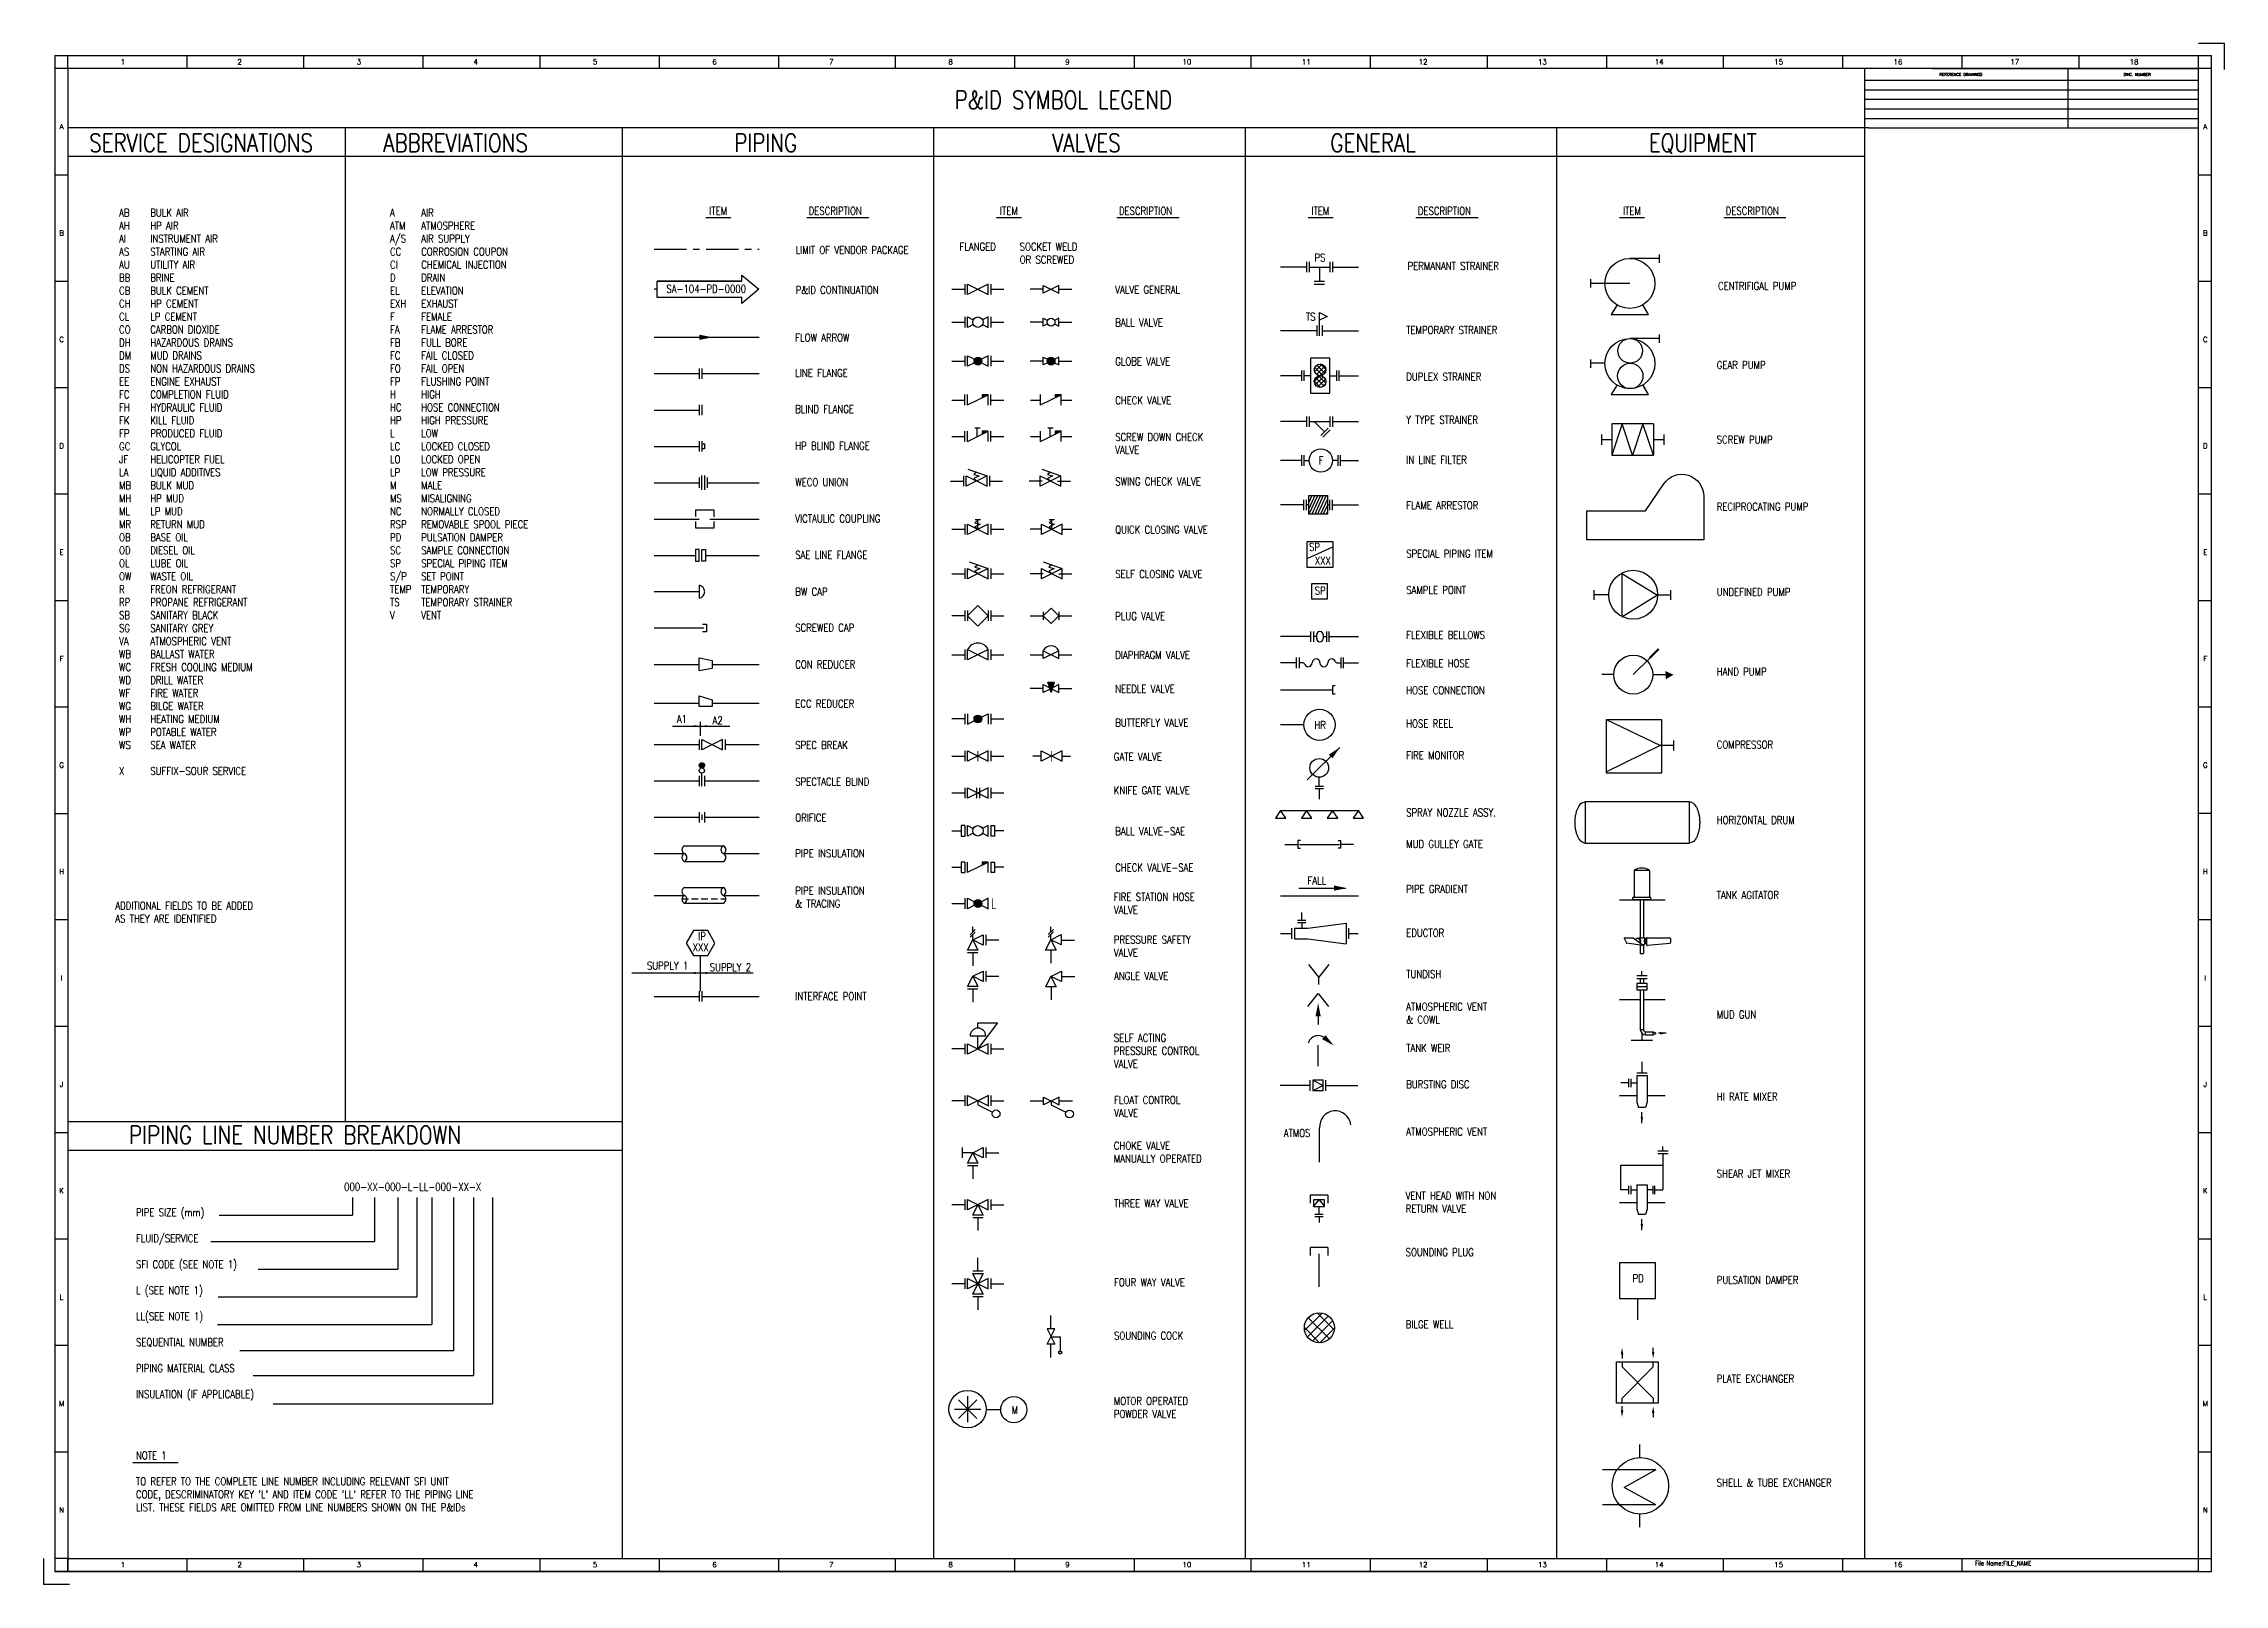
# Model space of a CAD drawing. Header units: inches. Extents: x 0 to 420, y 0 to 297.
import ezdxf
from ezdxf.enums import TextEntityAlignment as Align

# ---------------------------------------------------------------- set-up
doc = ezdxf.new("R2010")
doc.units = ezdxf.units.IN
doc.header["$LTSCALE"] = 5
doc.header["$MEASUREMENT"] = 0
doc.linetypes.add('CENTER', pattern=[2, 1.25, -0.25, 0.25, -0.25])
doc.linetypes.add('HIDDEN', pattern=[0.375, 0.25, -0.125])
for name, color, linetype in [('Equipment', 1, 'Continuous'), ('Frame Text', 2, 'Continuous'), ('Pipe', 3, 'Continuous'), ('Symbols', 4, 'Continuous'), ('Text', 2, 'Continuous'), ('Vendor Package', 6, 'CENTER')]:
    doc.layers.add(name, color=color, linetype=linetype)
doc.styles.add('15', font='ROMANS.shx', dxfattribs={"width": 0.8, "height": 1.5})
doc.styles.add('35', font='ROMANS.shx', dxfattribs={"width": 0.8, "height": 3.5})
doc.styles.add('ROMANS', font='ROMANS', dxfattribs={"height": 0.2})

msp = doc.modelspace()

# ---------------------------------------------------------------- texts
at = {"style": 'ROMANS'}
for s, p in [('1', (15.25, 293.2)), ('2', (37.74, 293.2)), ('3', (60.73, 293.2)), ('4', (83.22, 293.2)), ('5', (106.21, 293.2)), ('6', (129.21, 293.2)), ('7', (151.7, 293.2)), ('8', (174.69, 293.2)), ('9', (197.18, 293.2)), ('10', (220.18, 293.2)), ('11', (243.17, 293.2)), ('12', (265.66, 293.2)), ('13', (288.65, 293.2)), ('14', (311.15, 293.2)), ('15', (334.14, 293.2)), ('16', (357.13, 293.2)), ('17', (379.62, 293.2)), ('18', (402.61, 293.2)), ('A', (3.47, 280.74)), ('A', (416.33, 280.74)), ('B', (3.47, 260.24)), ('B', (416.33, 260.24)), ('C', (3.47, 239.75)), ('C', (416.33, 239.75)), ('D', (3.47, 219.26)), ('D', (416.33, 219.26)), ('E', (3.47, 198.77)), ('E', (416.33, 198.77)), ('F', (3.47, 178.27)), ('F', (416.33, 178.27)), ('G', (3.47, 157.78)), ('G', (416.33, 157.78)), ('H', (3.47, 137.29)), ('H', (416.33, 137.29)), ('I', (3.47, 116.79)), ('I', (416.33, 116.79)), ('J', (3.47, 96.3)), ('J', (416.33, 96.3)), ('K', (3.47, 75.81)), ('K', (416.33, 75.81)), ('L', (3.47, 55.31)), ('L', (416.33, 55.31)), ('L', (416.33, 55.31)), ('L', (416.33, 55.31)), ('M', (3.47, 34.82)), ('M', (416.33, 34.82)), ('M', (416.33, 34.82)), ('M', (416.33, 34.82)), ('N', (3.47, 14.33)), ('N', (416.33, 14.33)), ('N', (416.33, 14.33)), ('N', (416.33, 14.33)), ('1', (15.25, 3.8)), ('2', (37.74, 3.8)), ('3', (60.73, 3.8)), ('4', (83.22, 3.8)), ('5', (106.21, 3.8)), ('6', (129.21, 3.8)), ('7', (151.7, 3.8)), ('8', (174.69, 3.8)), ('9', (197.18, 3.8)), ('10', (220.18, 3.8)), ('11', (243.17, 3.8)), ('12', (265.66, 3.8)), ('13', (288.65, 3.8)), ('14', (311.15, 3.8)), ('15', (334.14, 3.8)), ('16', (357.13, 3.8))]:
    msp.add_text(s, height=0.999, dxfattribs=at).set_placement(p, align=Align.MIDDLE)
for s, p in [('REFERENCE DRAWINGS', (369.25, 290.49)), ('DWG. NUMBER', (403.2, 290.49))]:
    msp.add_text(s, height=0.5519, dxfattribs=at).set_placement(p, align=Align.CENTER)
at = {"style": 'ROMANS', "width": 0.7}
msp.add_text('File Name:', height=0.883, dxfattribs=at).set_placement((371.99, 3.62))
at = {"layer": 'Frame Text', "style": 'ROMANS', "width": 0.800013}
msp.add_attdef('FILE_NAME', (377.4, 3.61), 'XXXXX.dwg', height=0.883, dxfattribs=at)
at = {"layer": 'Text'}
for s, insert, char_height, width, attachment_point, style in [('P&ID SYMBOL LEGEND', (175.47, 287.64), 3.5, 60.9563, 1, '35'), ('SERVICE DESIGNATIONS', (30.34, 279.36), 3.5, 85.6241, 2, '35'), ('ABBREVIATIONS', (65.43, 279.36), 3.5, 85.6241, 1, '35'), ('PIPING', (133.01, 279.36), 3.5, 60.9563, 1, '35'), ('VALVES', (194.23, 279.36), 3.5, 60.9563, 1, '35'), ('GENERAL', (247.83, 279.36), 3.5, 60.9563, 1, '35'), ('EQUIPMENT', (309.16, 279.36), 3.5, 60.9563, 1, '35'), ('AB^IBULK AIR\\PAH^IHP AIR\\PAI^IINSTRUMENT AIR\\PAS^ISTARTING AIR\\PAU^IUTILITY AIR\\PBB^IBRINE\\PCB^IBULK CEMENT\\PCH^IHP CEMENT\\PCL^ILP CEMENT\\PCO^ICARBON DIOXIDE\\PDH^IHAZARDOUS DRAINS\\PDM^IMUD DRAINS\\PDS^INON HAZARDOUS DRAINS\\PEE^IENGINE EXHAUST\\PFC^ICOMPLETION FLUID\\PFH^IHYDRAULIC FLUID\\PFK^IKILL FLUID\\PFP^IPRODUCED FLUID\\PGC^IGLYCOL\\PJF^IHELICOPTER FUEL\\PLA^ILIQUID ADDITIVES\\PMB^IBULK MUD\\PMH^IHP MUD\\PML^ILP MUD\\PMR^IRETURN MUD\\POB^IBASE OIL\\POD^IDIESEL OIL\\POL^ILUBE OIL\\POW^IWASTE OIL\\PR^IFREON REFRIGERANT\\PRP^IPROPANE REFRIGERANT\\PSB^ISANITARY BLACK\\PSG^ISANITARY GREY\\PVA^IATMOSPHERIC VENT\\PWB^IBALLAST WATER\\PWC^IFRESH COOLING MEDIUM\\PWD^IDRILL WATER\\PWF^IFIRE WATER\\PWG^IBILGE WATER\\PWH^IHEATING MEDIUM\\PWP^IPOTABLE WATER\\PWS^ISEA WATER\\P\\PX^ISUFFIX-SOUR SERVICE', (14.54, 264.91), 1.5, 29.829, 1, '15'), ('A^IAIR\\PATM^IATMOSPHERE\\PA/S^IAIR SUPPLY\\PCC^ICORROSION COUPON\\PCI^ICHEMICAL INJECTION\\PD^IDRAIN\\PEL^IELEVATION\\PEXH^IEXHAUST\\PF^IFEMALE\\PFA^IFLAME ARRESTOR\\PFB^IFULL BORE\\PFC^IFAIL CLOSED\\PFO^IFAIL OPEN\\PFP^IFLUSHING POINT\\PH^IHIGH\\PHC^IHOSE CONNECTION\\PHP^IHIGH PRESSURE\\PL^ILOW\\PLC^ILOCKED CLOSED\\PLO^ILOCKED OPEN\\PLP^ILOW PRESSURE\\PM^IMALE\\PMS^IMISALIGNING\\PNC^INORMALLY CLOSED\\PRSP^IREMOVABLE SPOOL PIECE\\PPD^IPULSATION DAMPER\\PSC^ISAMPLE CONNECTION\\PSP^ISPECIAL PIPING ITEM\\PS/P^ISET POINT\\PTEMP^ITEMPORARY\\PTS^ITEMPORARY STRAINER\\PV^IVENT', (66.72, 264.91), 1.5, 29.829, 1, '15'), ('ITEM', (128.19, 265.26), 1.5, 29.829, 1, '15'), ('DESCRIPTION', (147.34, 265.26), 1.5, 29.829, 1, '15'), ('ITEM', (184.17, 265.26), 1.5, 29.829, 1, '15'), ('DESCRIPTION', (207.1, 265.26), 1.5, 29.829, 1, '15'), ('ITEM', (244.17, 265.26), 1.5, 29.829, 1, '15'), ('DESCRIPTION', (264.67, 265.26), 1.5, 29.829, 1, '15'), ('ITEM', (304.17, 265.26), 1.5, 29.829, 1, '15'), ('DESCRIPTION', (323.95, 265.26), 1.5, 29.829, 1, '15'), ('LIMIT OF VENDOR PACKAGE', (144.83, 257.71), 1.5, 29.829, 1, '15'), ('FLANGED', (176.4, 258.37), 1.5, 29.829, 1, '15'), ('SOCKET WELD\\POR SCREWED', (187.99, 258.37), 1.5, 29.829, 1, '15'), ('PS', (244.76, 256.23), 1.5, 29.829, 1, '15'), ('PERMANANT STRAINER', (262.69, 254.66), 1.5, 29.829, 1, '15'), ('P&ID CONTINUATION', (144.83, 250.03), 1.5, 29.829, 1, '15'), ('VALVE GENERAL', (206.38, 250.09), 1.5, 29.829, 1, '15'), ('CENTRIFIGAL PUMP', (322.49, 250.79), 1.5, 29.829, 1, '15'), ('BALL VALVE', (206.38, 243.76), 1.5, 29.829, 1, '15'), ('TS', (243.11, 244.88), 1.5, 29.829, 1, '15'), ('FLOW ARROW', (144.76, 240.86), 1.5, 29.829, 1, '15'), ('TEMPORARY STRAINER', (262.43, 242.32), 1.5, 29.829, 1, '15'), ('GLOBE VALVE', (206.38, 236.26), 1.5, 29.829, 1, '15'), ('GEAR PUMP', (322.23, 235.56), 1.5, 29.829, 1, '15'), ('LINE FLANGE', (144.76, 234.05), 1.5, 29.829, 1, '15'), ('DUPLEX STRAINER', (262.43, 233.33), 1.5, 29.829, 1, '15'), ('BLIND FLANGE', (144.76, 227.08), 1.5, 29.829, 1, '15'), ('CHECK VALVE', (206.38, 228.76), 1.5, 29.829, 1, '15'), ('Y TYPE STRAINER', (262.43, 225.02), 1.5, 29.829, 1, '15'), ('HP BLIND FLANGE', (144.76, 220.01), 1.5, 29.829, 1, '15'), ('SCREW DOWN CHECK\\PVALVE', (206.38, 221.73), 1.5, 29.829, 1, '15'), ('SCREW PUMP', (322.23, 221.2), 1.5, 29.829, 1, '15'), ('F', (245.57, 217.19), 1.5, 29.829, 1, '15'), ('IN LINE FILTER', (262.43, 217.32), 1.5, 29.829, 1, '15'), ('WECO UNION', (144.76, 213.01), 1.5, 29.829, 1, '15'), ('SWING CHECK VALVE', (206.38, 213.14), 1.5, 29.829, 1, '15'), ('VICTAULIC COUPLING', (144.76, 206.01), 1.5, 29.829, 1, '15'), ('FLAME ARRESTOR', (262.43, 208.56), 1.5, 29.829, 1, '15'), ('RECIPROCATING PUMP', (322.23, 208.29), 1.5, 29.829, 1, '15'), ('QUICK CLOSING VALVE', (206.38, 203.87), 1.5, 29.829, 1, '15'), ('SAE LINE FLANGE', (144.76, 199.01), 1.5, 29.829, 1, '15'), ('SP', (243.72, 200.51), 1.5, 29.829, 1, '15'), ('XXX', (244.82, 197.89), 1.5, 29.829, 1, '15'), ('SPECIAL PIPING ITEM', (262.43, 199.26), 1.5, 29.829, 1, '15'), ('SELF CLOSING VALVE', (206.38, 195.31), 1.5, 29.829, 1, '15'), ('BW CAP', (144.76, 191.91), 1.5, 29.829, 1, '15'), ('SP', (244.81, 192.1), 1.5, 29.829, 1, '15'), ('SAMPLE POINT', (262.43, 192.23), 1.5, 29.829, 1, '15'), ('UNDEFINED PUMP', (322.23, 191.86), 1.5, 29.829, 1, '15'), ('SCREWED CAP', (144.76, 184.99), 1.5, 29.829, 1, '15'), ('PLUG VALVE', (206.38, 187.21), 1.5, 29.829, 1, '15'), ('FLEXIBLE BELLOWS', (262.43, 183.58), 1.5, 29.829, 1, '15'), ('CON REDUCER', (144.76, 177.9), 1.5, 29.829, 1, '15'), ('DIAPHRAGM VALVE', (206.38, 179.71), 1.5, 29.829, 1, '15'), ('FLEXIBLE HOSE', (262.43, 178.14), 1.5, 29.829, 1, '15'), ('HAND PUMP', (322.23, 176.52), 1.5, 29.829, 1, '15'), ('NEEDLE VALVE', (206.38, 173.21), 1.5, 29.829, 1, '15'), ('HOSE CONNECTION', (262.43, 172.93), 1.5, 29.829, 1, '15'), ('ECC REDUCER', (144.76, 170.35), 1.5, 29.829, 1, '15'), ('A1', (123.91, 167.42), 1.5, 29.829, 3, '15'), ('A2', (128.83, 167.14), 1.5, 29.829, 1, '15'), ('BUTTERFLY VALVE', (206.38, 166.71), 1.5, 29.829, 1, '15'), ('HR', (244.74, 166.25), 1.5, 29.829, 1, '15'), ('HOSE REEL', (262.43, 166.53), 1.5, 29.829, 1, '15'), ('SPEC BREAK', (144.76, 162.4), 1.5, 29.829, 1, '15'), ('GATE VALVE', (206.12, 160.15), 1.5, 29.829, 1, '15'), ('FIRE MONITOR', (262.43, 160.39), 1.5, 29.829, 1, '15'), ('COMPRESSOR', (322.23, 162.47), 1.5, 29.829, 1, '15'), ('SPECTACLE BLIND', (144.76, 155.33), 1.5, 29.829, 1, '15'), ('KNIFE GATE VALVE', (206.12, 153.65), 1.5, 29.829, 1, '15'), ('ORIFICE', (144.76, 148.39), 1.5, 29.829, 1, '15'), ('SPRAY NOZZLE ASSY.', (262.43, 149.4), 1.5, 29.829, 1, '15'), ('HORIZONTAL DRUM', (322.23, 147.93), 1.5, 29.829, 1, '15'), ('BALL VALVE-SAE', (206.38, 145.8), 1.5, 29.829, 1, '15'), ('MUD GULLEY GATE', (262.43, 143.33), 1.5, 29.829, 1, '15'), ('PIPE INSULATION', (144.76, 141.52), 1.5, 29.829, 1, '15'), ('CHECK VALVE-SAE', (206.38, 138.8), 1.5, 29.829, 1, '15'), ('FALL', (243.42, 136.28), 1.5, 29.829, 1, '15'), ('PIPE GRADIENT', (262.43, 134.66), 1.5, 29.829, 1, '15'), ('ADDITIONAL FIELDS TO BE ADDED AS THEY ARE IDENTIFIED', (13.8, 131.47), 1.5, 29.829, 1, '15'), ('PIPE INSULATION\\P& TRACING', (144.76, 134.34), 1.5, 29.829, 1, '15'), ('FIRE STATION HOSE\\PVALVE', (206.12, 133.15), 1.5, 29.829, 1, '15'), ('TANK AGITATOR', (322.23, 133.5), 1.5, 29.829, 1, '15'), ('EDUCTOR', (262.43, 126.22), 1.5, 29.829, 1, '15'), ('PRESSURE SAFETY\\PVALVE', (206.12, 124.91), 1.5, 29.829, 1, '15'), ('{SUPPLY 1}', (124.16, 119.89), 1.5, 29.829, 3, '15'), ('{SUPPLY 2}', (128.29, 119.6), 1.5, 29.829, 1, '15'), ('ANGLE VALVE', (206.17, 117.91), 1.5, 29.829, 1, '15'), ('TUNDISH', (262.43, 118.27), 1.5, 29.829, 1, '15'), ('INTERFACE POINT', (144.76, 114.02), 1.5, 29.829, 1, '15'), ('ATMOSPHERIC VENT\\P& COWL', (262.43, 112.01), 1.5, 29.829, 1, '15'), ('MUD GUN', (322.23, 110.5), 1.5, 29.829, 1, '15'), ('SELF ACTING\\PPRESSURE CONTROL\\PVALVE', (206.12, 106), 1.5, 29.829, 1, '15'), ('TANK WEIR', (262.43, 104.06), 1.5, 29.829, 1, '15'), ('BURSTING DISC', (262.43, 97.05), 1.5, 29.829, 1, '15'), ('FLOAT CONTROL\\PVALVE', (206.17, 94.03), 1.5, 29.829, 1, '15'), ('HI RATE MIXER', (322.23, 94.69), 1.5, 29.829, 1, '15'), ('PIPING LINE NUMBER BREAKDOWN', (48.44, 88.31), 3.5, 85.6241, 2, '35'), ('CHOKE VALVE\\PMANUALLY OPERATED', (206.12, 85.23), 1.5, 29.829, 1, '15'), ('ATMOS', (238.84, 87.66), 1.5, 29.829, 1, '15'), ('ATMOSPHERIC VENT', (262.43, 87.94), 1.5, 29.829, 1, '15'), ('SHEAR JET MIXER', (322.23, 79.83), 1.5, 29.829, 1, '15'), ('000-XX-000-L-LL-000-XX-X', (57.89, 77.31), 1.5, 29.829, 1, '15'), ('VENT HEAD WITH NON\\PRETURN VALVE', (262.32, 75.61), 1.5, 29.829, 1, '15'), ('PIPE SIZE (mm)\\P\\PFLUID/SERVICE\\P\\PSFI CODE (SEE NOTE 1)\\P\\PL (SEE NOTE 1)\\P\\PLL(SEE NOTE 1)\\P\\PSEQUENTIAL NUMBER\\P\\PPIPING MATERIAL CLASS\\P\\PINSULATION (IF APPLICABLE)', (17.79, 72.39), 1.5, 29.829, 1, '15'), ('THREE WAY VALVE', (206.17, 74.13), 1.5, 29.829, 1, '15'), ('SOUNDING PLUG', (262.32, 64.72), 1.5, 29.829, 1, '15'), ('FOUR WAY VALVE', (206.17, 58.93), 1.5, 29.829, 1, '15'), ('PD', (306.02, 59.69), 1.5, 29.829, 1, '15'), ('PULSATION DAMPER', (322.23, 59.38), 1.5, 29.829, 1, '15'), ('BILGE WELL', (262.32, 50.82), 1.5, 29.829, 1, '15'), ('SOUNDING COCK', (206.17, 48.64), 1.5, 29.829, 1, '15'), ('PLATE EXCHANGER', (322.23, 40.38), 1.5, 29.829, 1, '15'), ('M', (186.43, 34.35), 1.5, 29.829, 1, '15'), ('MOTOR OPERATED\\PPOWDER VALVE', (206.12, 36.06), 1.5, 29.829, 1, '15'), ("NOTE 1\\P\\PTO REFER TO THE COMPLETE LINE NUMBER INCLUDING RELEVANT SFI UNIT CODE, DESCRIMINATORY KEY 'L' AND ITEM CODE 'LL' REFER TO THE PIPING LINE LIST. THESE FIELDS ARE OMITTED FROM LINE NUMBERS SHOWN ON THE P&IDs", (17.79, 25.58), 1.5, 70.5008, 1, '15'), ('SHELL & TUBE EXCHANGER', (322.23, 20.32), 1.5, 29.829, 1, '15')]:
    msp.add_mtext(s, dxfattribs=dict(at, insert=insert, char_height=char_height, width=width, attachment_point=attachment_point, style=style))

# ---------------------------------------------------------------- blocks, each defined once
blk = doc.blocks.new('*X2')
at = {"color": 0}
for p, q in [((563.003916, 495.828772), (565.117275, 497.942131)), ((565.438442, 493.453963), (563.007904, 495.884501)), ((563.11764, 499.478029), (565.968009, 502.328398)), ((566.087841, 498.107865), (563.161815, 501.033891)), ((564.244937, 498.183001), (563.236951, 499.190987)), ((563.383101, 494.44019), (566.505857, 497.562946)), ((566.69161, 493.968562), (563.522503, 497.137669)), ((563.845565, 498.438188), (567.00785, 501.600473)), ((567.078522, 498.884951), (563.938901, 502.024572)), ((564.346226, 493.635548), (567.310499, 496.599821)), ((567.39886, 495.029079), (564.58302, 497.844919)), ((565.124685, 497.949541), (567.496497, 500.321353)), ((567.49971, 500.23153), (565.28548, 502.44576)), ((566.085302, 493.606857), (567.33919, 494.860745))]:
    blk.add_line(p, q, dxfattribs=at)
blk = doc.blocks.new('Continuation')
at = {"layer": 'Symbols'}
for p, q in [((0, 0), (-0.560192, 0)), ((0, 1.587895), (16.341719, 1.587895)), ((0, -1.587895), (0, 1.587895)), ((16.341719, 1.587895), (16.341719, 2.722107)), ((16.341719, 2.722107), (19.633299, 0)), ((19.633299, 0), (16.341719, -2.722107)), ((16.341719, -1.587895), (0, -1.587895)), ((16.341719, -2.722107), (16.341719, -1.587895))]:
    blk.add_line(p, q, dxfattribs=at)
at = {"layer": 'Symbols', "const_width": 3.175791}
blk.add_lwpolyline([(0, 1.587895), (0, 1.587895), (0, 1.587895)], dxfattribs=at)
at = {"layer": 'Symbols'}
blk.add_lwpolyline([(0, 1.587895), (16.341719, 1.587895), (16.341719, 1.587895), (0, 1.587895)], close=True, dxfattribs=at)
at = {"layer": 'Text', "style": '15', "width": 0.8}
blk.add_attdef('SA-104-PD-XXXX', text='', height=1.5, dxfattribs=at).set_placement((9.472233, -0.667274, 50000), align=Align.CENTER)
blk = doc.blocks.new('BV')
at = {"layer": 'Pipe'}
h = blk.add_hatch(color=256, dxfattribs=at)
h.paths.add_polyline_path([(-0.75, 0, 0.116434), (-0.67, -0.34), (0.67, 0.34, 0.791419)])
h.paths.add_polyline_path([(-0.67, -0.34, 0.791417), (0.75, 0, 0.116433), (0.67, 0.34)])
for p, q in [((-2.5, 0), (-5, 0)), ((-2.5, 1), (-2.5, -1)), ((-2, -1), (2, 1)), ((-2, 1), (-2, -1)), ((2, 1), (2, -1)), ((2.5, 1), (2.5, -1)), ((2.5, 0), (5, 0))]:
    blk.add_line(p, q, dxfattribs=at)
blk.add_circle((0, 0), 0.75, dxfattribs=at)
blk = doc.blocks.new('FGV')
at = {"layer": 'Pipe'}
for p, q in [((-5, 0), (-2.5, 0)), ((-5, 0), (-2.5, 0)), ((-2.5, 1), (-2.5, -1)), ((-2.5, 1), (-2.5, -1)), ((2.5, 1), (2.5, -1)), ((2.5, 1), (2.5, -1)), ((2.5, 0), (5, 0)), ((2.5, 0), (5, 0))]:
    blk.add_line(p, q, dxfattribs=at)
blk.add_lwpolyline([(-2, 1), (2, -1), (2, 1), (-2, -1), (-2, 1)], dxfattribs=at)
blk.add_lwpolyline([(-2, 1), (2, -1), (2, 1), (-2, -1), (-2, 1)], dxfattribs=at)
blk = doc.blocks.new('SWGV')
at = {"layer": 'Pipe'}
for p, q in [((-1.5, 0), (-4, 0)), ((-1.5, 0), (-4, 0)), ((1.5, 0), (4, 0)), ((1.5, 0), (4, 0))]:
    blk.add_line(p, q, dxfattribs=at)
blk.add_lwpolyline([(-1.5, 0.75), (1.5, -0.75), (1.5, 0.75), (-1.5, -0.75), (-1.5, 0.75)], dxfattribs=at)
blk.add_lwpolyline([(-1.5, 0.75), (1.5, -0.75), (1.5, 0.75), (-1.5, -0.75), (-1.5, 0.75)], dxfattribs=at)
blk = doc.blocks.new('FBV')
at = {"layer": 'Pipe'}
for p, q in [((-5, 0), (-2.5, 0)), ((-2.5, 1), (-2.5, -1)), ((2.5, 1), (2.5, -1)), ((2.5, 0), (5, 0))]:
    blk.add_line(p, q, dxfattribs=at)
for points in [[(-0.894, -0.447), (-2, -1), (-2, 1)], [(-2, 1), (-0.894, 0.4475)], [(0.8945, -0.447), (2, -1), (2, 1), (0.8945, 0.4475)]]:
    blk.add_lwpolyline(points, dxfattribs=at)
blk.add_circle((0, 0), 1, dxfattribs=at)
blk = doc.blocks.new('SWBV')
at = {"layer": 'Pipe'}
for p, q in [((-1.5, 0), (-4, 0)), ((1.5, 0), (4, 0))]:
    blk.add_line(p, q, dxfattribs=at)
for points in [[(-0.6705, -0.3355), (-1.5, -0.75), (-1.5, 0.75)], [(-1.5, 0.75), (-0.6705, 0.3355)], [(0.671, -0.3355), (1.5, -0.75), (1.5, 0.75), (0.671, 0.3355)]]:
    blk.add_lwpolyline(points, dxfattribs=at)
blk.add_circle((0, 0), 0.75, dxfattribs=at)
blk = doc.blocks.new('FGLV')
at = {"layer": 'Pipe'}
blk.add_hatch(color=256, dxfattribs=at).paths.add_polyline_path([(0.75, 0, 1), (-0.75, 0, 1)])
for p, q in [((-5, 0), (-2.5, 0)), ((-2.5, 1), (-2.5, -1)), ((2.5, 1), (2.5, -1)), ((2.5, 0), (5, 0))]:
    blk.add_line(p, q, dxfattribs=at)
for points in [[(-0.67, -0.34), (-2, -1), (-2, 1)], [(-2, 1), (-0.67, 0.34)], [(0.67, -0.34), (2, -1), (2, 1), (0.67, 0.34)]]:
    blk.add_lwpolyline(points, dxfattribs=at)
blk.add_circle((0, 0), 0.75, dxfattribs=at)
blk = doc.blocks.new('SWGLV')
at = {"layer": 'Pipe'}
blk.add_hatch(color=256, dxfattribs=at).paths.add_polyline_path([(-0.75, 0, 1), (0.75, 0, 1)])
for p, q in [((-1.5, 0), (-4, 0)), ((1.5, 0), (4, 0))]:
    blk.add_line(p, q, dxfattribs=at)
for points in [[(-0.67, -0.34), (-1.5, -0.75), (-1.5, 0.75)], [(-1.5, 0.75), (-0.67, 0.34)], [(0.67, -0.34), (1.5, -0.75), (1.5, 0.75), (0.67, 0.34)]]:
    blk.add_lwpolyline(points, dxfattribs=at)
blk.add_circle((0, 0), 0.75, dxfattribs=at)
blk = doc.blocks.new('FCV')
at = {"layer": 'Pipe'}
for p, q in [((-2.506367, -0.995931), (-2.506367, 1.004069)), ((-2.006367, -0.995931), (-2.006367, 1.004069)), ((-1.992502, -0.979368), (1.992502, 0.979368)), ((1.992502, 0.979368), (0.81414, 0.979368)), ((0.81414, 0.979368), (0.81414, 0.390677)), ((1.993633, -0.995931), (1.993633, 1.004069)), ((2.493633, -0.995931), (2.493633, 1.004069)), ((-5.004867, -0.034931), (-2.504867, -0.034931)), ((2.495133, -0.034931), (4.995133, -0.034931))]:
    blk.add_line(p, q, dxfattribs=at)
blk.add_solid([(0.81414, 0.968664), (1.992502, 0.979368), (0.81414, 0.412084)], dxfattribs=at)
blk = doc.blocks.new('SWCV')
at = {"layer": 'Pipe'}
for p, q in [((-2.006367, -0.995931), (-2.006367, 1.004069)), ((-1.992502, -0.979368), (1.992502, 0.979368)), ((0.81414, 0.979368), (0.81414, 0.390677)), ((1.992502, 0.979368), (0.81414, 0.979368)), ((1.993633, -0.995931), (1.993633, 1.004069)), ((-3.955197, -0.034931), (-2.006367, -0.034931)), ((1.993633, -0.034931), (4.044803, -0.034931))]:
    blk.add_line(p, q, dxfattribs=at)
blk.add_solid([(0.81414, 0.968664), (1.992502, 0.979368), (0.81414, 0.412084)], dxfattribs=at)
blk = doc.blocks.new('FSDCV')
at = {"layer": 'Pipe'}
for p, q in [((-4.873661, 0.024668), (-2.373661, 0.024668)), ((-2.375161, -0.936332), (-2.375161, 1.063668)), ((-1.875161, -0.936332), (-1.875161, 1.063668)), ((-1.861296, -0.919769), (2.123707, 1.038967)), ((-0.449868, 1.713699), (0.562335, 1.713699)), ((0, 0), (0, 1.713699)), ((0.945346, 1.038967), (0.945346, 0.450276)), ((2.123707, 1.038967), (0.945346, 1.038967)), ((2.124839, -0.936332), (2.124839, 1.063668)), ((2.624839, -0.936332), (2.624839, 1.063668)), ((2.626339, 0.024668), (5.126339, 0.024668))]:
    blk.add_line(p, q, dxfattribs=at)
blk.add_solid([(0.945346, 1.028263), (2.123707, 1.038967), (0.945346, 0.471683)], dxfattribs=at)
blk = doc.blocks.new('SWSDCV')
at = {"layer": 'Pipe'}
for p, q in [((-3.801275, 0.024668), (-1.852445, 0.024668)), ((-1.852445, -0.936332), (-1.852445, 1.063668)), ((-1.838579, -0.919769), (2.146424, 1.038967)), ((-0.449868, 1.713699), (0.562335, 1.713699)), ((0, 0), (0, 1.713699)), ((2.146424, 1.038967), (0.968062, 1.038967)), ((0.968062, 1.038967), (0.968062, 0.450276)), ((2.147555, -0.936332), (2.147555, 1.063668)), ((2.147555, 0.024668), (4.198725, 0.024668))]:
    blk.add_line(p, q, dxfattribs=at)
blk.add_solid([(0.968062, 1.028263), (2.146424, 1.038967), (0.968062, 0.471683)], dxfattribs=at)
blk = doc.blocks.new('FSCV')
at = {"layer": 'Pipe'}
for p, q in [((-5, 0), (-2.5, 0)), ((-5, 0), (-2.5, 0)), ((-2.5, 1), (-2.5, -1)), ((-2.5, 1), (-2.5, -1)), ((1.875876, 1.028554), (-1.626095, 2.239768)), ((-0.035823, 1.735606), (-0.563702, 1.274094)), ((-0.563702, 1.274094), (0.459066, 0.977407)), ((0.459066, 0.977407), (-0.563702, 0.48293)), ((-0.563702, 0.48293), (-0.00283, 0.054383)), ((2.5, 1), (2.5, -1)), ((2.5, 1), (2.5, -1)), ((2.5, 0), (5, 0)), ((2.5, 0), (5, 0))]:
    blk.add_line(p, q, dxfattribs=at)
blk.add_lwpolyline([(-2, 1), (2, -1), (2, 1), (-2, -1), (-2, 1)], dxfattribs=at)
blk.add_lwpolyline([(-2, 1), (2, -1), (2, 1), (-2, -1), (-2, 1)], dxfattribs=at)
blk = doc.blocks.new('SWSCV')
at = {"layer": 'Pipe'}
for p, q in [((-1.636142, 0), (-4.136142, 0)), ((-2, 0), (-4.136142, 0)), ((1.875876, 1.028554), (-1.626095, 2.239768)), ((-0.035823, 1.735606), (-0.563702, 1.274094)), ((-0.563702, 1.274094), (0.459066, 0.977407)), ((0.459066, 0.977407), (-0.563702, 0.48293)), ((-0.563702, 0.48293), (-0.00283, 0.054383)), ((1.363858, 0), (3.863858, 0)), ((2, 0), (3.863858, 0))]:
    blk.add_line(p, q, dxfattribs=at)
blk.add_lwpolyline([(-2, 1), (2, -1), (2, 1), (-2, -1), (-2, 1)], dxfattribs=at)
blk.add_lwpolyline([(-2, 1), (2, -1), (2, 1), (-2, -1), (-2, 1)], dxfattribs=at)
blk = doc.blocks.new('FQCV')
at = {"layer": 'Pipe'}
for p, q in [((-5, 0), (-2.5, 0)), ((-5, 0), (-2.5, 0)), ((-2.5, 1), (-2.5, -1)), ((-2.5, 1), (-2.5, -1)), ((-0.035823, 1.735606), (-0.563702, 1.274094)), ((-0.563702, 1.274094), (0.459066, 0.977407)), ((0.459066, 0.977407), (-0.563702, 0.48293)), ((-0.563702, 0.48293), (-0.00283, 0.054383)), ((-0.526625, 1.855655), (0.495409, 1.855655)), ((-0.015607, 0.017523), (-0.015607, 1.821615)), ((2.5, 1), (2.5, -1)), ((2.5, 1), (2.5, -1)), ((2.5, 0), (5, 0)), ((2.5, 0), (5, 0))]:
    blk.add_line(p, q, dxfattribs=at)
blk.add_lwpolyline([(-2, 1), (2, -1), (2, 1), (-2, -1), (-2, 1)], dxfattribs=at)
blk.add_lwpolyline([(-2, 1), (2, -1), (2, 1), (-2, -1), (-2, 1)], dxfattribs=at)
blk = doc.blocks.new('SWQCV')
at = {"layer": 'Pipe'}
for p, q in [((-2, 0), (-4.136142, 0)), ((-2, 0), (-4.136142, 0)), ((0.001249, 1.735606), (-0.526631, 1.274094)), ((-0.526631, 1.274094), (0.496138, 0.977407)), ((0.496138, 0.977407), (-0.526631, 0.48293)), ((-0.526631, 0.48293), (0.034241, 0.054383)), ((-0.489554, 1.855655), (0.53248, 1.855655)), ((0.021464, 0.017523), (0.021464, 1.821615)), ((2, 0), (3.863858, 0)), ((2, 0), (3.863858, 0))]:
    blk.add_line(p, q, dxfattribs=at)
blk.add_lwpolyline([(-2, 1), (2, -1), (2, 1), (-2, -1), (-2, 1)], dxfattribs=at)
blk.add_lwpolyline([(-2, 1), (2, -1), (2, 1), (-2, -1), (-2, 1)], dxfattribs=at)
blk = doc.blocks.new('FPV')
at = {"layer": 'Pipe'}
for p, q in [((-4.5, 0), (-7, 0)), ((-4.5, 1), (-4.5, -1)), ((-4, 1), (-4, -1)), ((0, 1), (0, -1)), ((0.5, 1), (0.5, -1)), ((0.5, 0), (3, 0))]:
    blk.add_line(p, q, dxfattribs=at)
blk.add_lwpolyline([(-4, 0), (-2, -2), (0, 0), (-2, 2), (-4, 0)], close=True, dxfattribs=at)
blk = doc.blocks.new('SWPV')
at = {"layer": 'Pipe'}
for p, q in [((-5.5, 0), (-3, 0)), ((-3, 0.75), (-3, -0.75)), ((0, 0.75), (0, -0.75)), ((0, 0), (2.5, 0))]:
    blk.add_line(p, q, dxfattribs=at)
blk.add_lwpolyline([(-3, 0), (-1.5, -1.5), (0, 0), (-1.5, 1.5), (-3, 0)], close=True, dxfattribs=at)
blk = doc.blocks.new('FDV')
at = {"layer": 'Pipe'}
for p, q in [((-5, 0), (-2.5, 0)), ((-2.5, 1), (-2.5, -1)), ((2.5, 1), (2.5, -1)), ((2.5, 0), (5, 0))]:
    blk.add_line(p, q, dxfattribs=at)
blk.add_lwpolyline([(-2, 1), (2, -1), (2, 1), (-2, -1), (-2, 1)], dxfattribs=at)
blk.add_arc((0.000002, 0.024994), 2.225001, 25.989386, 154.010658, dxfattribs=at)
blk = doc.blocks.new('SWDV')
at = {"layer": 'Pipe'}
for p, q in [((-4, 0), (-1.5, 0)), ((1.5, 0), (4, 0))]:
    blk.add_line(p, q, dxfattribs=at)
blk.add_lwpolyline([(-1.5, 0.75), (1.5, -0.75), (1.5, 0.75), (-1.5, -0.75), (-1.5, 0.75)], dxfattribs=at)
blk.add_arc((0.000002, 0.018746), 1.668751, 25.989386, 154.010658, dxfattribs=at)
blk = doc.blocks.new('SWNV')
at = {"layer": 'Pipe'}
blk.add_hatch(color=256, dxfattribs=at).paths.add_polyline_path([(-1.5, -0.75), (-0.9, 1.25), (-2.1, 1.25)])
for p, q in [((-3, 0), (-5.5, 0)), ((0, 0), (2.5, 0))]:
    blk.add_line(p, q, dxfattribs=at)
for points in [[(-3, 0.75), (-1.76, 0.13)], [(-1.7, -0.1), (-3, -0.75), (-3, 0.75)], [(-0.9, 1.25), (-1.5, -0.75), (-2.1, 1.25), (-0.9, 1.25)], [(-1.3, -0.1), (0, -0.75), (0, 0.75), (-1.24, 0.13)]]:
    blk.add_lwpolyline(points, dxfattribs=at)
blk = doc.blocks.new('FGAV')
at = {"layer": 'Pipe'}
for p, q in [((-4.994475, 0.002763), (-2.494475, 0.002763)), ((-2.494475, 1.002763), (-2.494475, -0.997237)), ((2.505525, 1.002763), (2.505525, -0.997237)), ((2.505525, 0.002763), (5.005525, 0.002763))]:
    blk.add_line(p, q, dxfattribs=at)
blk.add_lwpolyline([(-1.994475, 1.002763), (2.005525, -0.997237), (2.005525, 1.002763), (-1.994475, -0.997237), (-1.994475, 1.002763)], dxfattribs=at)
at = {"layer": 'Pipe', "const_width": 0.15}
blk.add_lwpolyline([(0, 1.01389), (0, -0.98183)], dxfattribs=at)
blk = doc.blocks.new('SWGAV')
at = {"layer": 'Pipe'}
for p, q in [((-3.623885, 0.024595), (-2.025037, 0.024595)), ((1.972079, -0.036848), (3.63242, -0.036848))]:
    blk.add_line(p, q, dxfattribs=at)
blk.add_lwpolyline([(-2, 1), (2, -1), (2, 1), (-2, -1), (-2, 1)], dxfattribs=at)
at = {"layer": 'Pipe', "const_width": 0.15}
blk.add_lwpolyline([(-0.005525, 1.011127), (-0.005525, -0.984593)], dxfattribs=at)
blk = doc.blocks.new('FKGV')
at = {"layer": 'Pipe'}
for p, q in [((-5, 0), (-2.5, 0)), ((-2.5, 1), (-2.5, -1)), ((-0.27618, 1), (-0.27618, -1)), ((0.276789, 1), (0.276789, -1)), ((2.5, 1), (2.5, -1)), ((2.5, 0), (5, 0))]:
    blk.add_line(p, q, dxfattribs=at)
blk.add_lwpolyline([(-2, 1), (2, -1), (2, 1), (-2, -1), (-2, 1)], dxfattribs=at)
blk = doc.blocks.new('FFSHV')
at = {"layer": 'Pipe'}
blk.add_hatch(color=256, dxfattribs=at).paths.add_polyline_path([(-0.75, 0, 1), (0.75, 0, 1)])
for p, q in [((-5, 0), (-2.5, 0)), ((-2.5, 1), (-2.5, -1))]:
    blk.add_line(p, q, dxfattribs=at)
for points in [[(-2, 1), (-0.67, 0.34)], [(-0.67, -0.34), (-2, -1), (-2, 1)], [(0.67, -0.34), (2, -1), (2, 1), (0.67, 0.34)]]:
    blk.add_lwpolyline(points, dxfattribs=at)
at = {"layer": 'Pipe', "const_width": 0.15}
blk.add_lwpolyline([(2.79, 1), (2.79, 1), (2.79, -1.01), (3.53, -1.01)], dxfattribs=at)
at = {"layer": 'Pipe'}
blk.add_circle((0, 0), 0.75, dxfattribs=at)
blk = doc.blocks.new('FPCV')
at = {"layer": 'Pipe'}
for p, q in [((-2.5, 0), (-5, 0)), ((-2.5, 1), (-2.5, -1)), ((-1.5, 2.5), (1.5, 2.5)), ((0, 0), (0, 2.5)), ((2.5, 1), (2.5, -1)), ((2.5, 0), (5, 0))]:
    blk.add_line(p, q, dxfattribs=at)
for points in [[(0, 4), (0, 5), (3.75, 5), (0, 0)], [(-2, 1), (2, -1), (2, 1), (-2, -1), (-2, 1)]]:
    blk.add_lwpolyline(points, dxfattribs=at)
blk.add_arc((0, 2.5), 1.5, 0, 180, dxfattribs=at)
blk = doc.blocks.new('FPSV')
at = {"layer": 'Pipe'}
for p, q in [((0.5, 2), (-0.5, 1)), ((0.5, 1.5), (-0.5, 0.5)), ((0, 1.5), (0, 2.5)), ((0, 0), (0, 1)), ((2.5, 1), (2.5, -1)), ((2.5, 0), (5, 0)), ((1, -2.5), (-1, -2.5)), ((0, -2.5), (0, -5))]:
    blk.add_line(p, q, dxfattribs=at)
for points in [[(0, 0), (1, -2), (-1, -2), (0, 0)], [(0, 0), (2, 1), (2, -1), (0, 0)]]:
    blk.add_lwpolyline(points, dxfattribs=at)
blk = doc.blocks.new('SWPSV')
at = {"layer": 'Pipe'}
for p, q in [((0.5, 2), (-0.5, 1)), ((0.5, 1.5), (-0.5, 0.5)), ((0, 1.5), (0, 2.5)), ((0, 0), (0, 1)), ((0.0265, -2.0175), (0.0265, -4.5175)), ((2.0445, -0.08), (4.5445, -0.08))]:
    blk.add_line(p, q, dxfattribs=at)
for points in [[(0, 0), (1, -2), (-1, -2), (0, 0)], [(0, 0), (2, 1), (2, -1), (0, 0)]]:
    blk.add_lwpolyline(points, dxfattribs=at)
blk = doc.blocks.new('FMCV')
at = {"layer": 'Pipe'}
for p, q in [((-1.986654, -1.006075), (-1.986654, 0.993925)), ((2.5, 1), (2.5, -1)), ((2.5, 0), (5, 0)), ((0.013346, -0.006075), (-1.986654, -0.006075)), ((1, -2.5), (-1, -2.5)), ((0, -2.5), (0, -5))]:
    blk.add_line(p, q, dxfattribs=at)
for points in [[(0, 0), (1, -2), (-1, -2), (0, 0)], [(0, 0), (2, 1), (2, -1), (0, 0)]]:
    blk.add_lwpolyline(points, dxfattribs=at)
blk = doc.blocks.new('FAV')
at = {"layer": 'Pipe'}
for p, q in [((2.5, 1), (2.5, -1)), ((2.5, 0), (5, 0)), ((1, -2.5), (-1, -2.5)), ((0, -2.5), (0, -5))]:
    blk.add_line(p, q, dxfattribs=at)
for points in [[(0, 0), (1, -2), (-1, -2), (0, 0)], [(0, 0), (2, 1), (2, -1), (0, 0)]]:
    blk.add_lwpolyline(points, dxfattribs=at)
blk = doc.blocks.new('SWAV')
at = {"layer": 'Pipe'}
for p, q in [((0.0265, -2.018), (0.0265, -4.518)), ((2.071, -0.0265), (4.571, -0.0265))]:
    blk.add_line(p, q, dxfattribs=at)
for points in [[(0, 0), (1, -2), (-1, -2), (0, 0)], [(0, 0), (2, 1), (2, -1), (0, 0)]]:
    blk.add_lwpolyline(points, dxfattribs=at)
blk = doc.blocks.new('F3WV')
at = {"layer": 'Pipe'}
for p, q in [((-2.5, 0), (-5, 0)), ((-2.5, 1), (-2.5, -1)), ((2.5, 1), (2.5, -1)), ((2.5, 0), (5, 0)), ((1, -2.5), (-1, -2.5)), ((0, -2.5), (0, -5))]:
    blk.add_line(p, q, dxfattribs=at)
for points in [[(-2, 1), (2, -1), (2, 1), (-2, -1), (-2, 1)], [(0, 0), (1, -2), (-1, -2), (0, 0)]]:
    blk.add_lwpolyline(points, dxfattribs=at)
blk = doc.blocks.new('F4WV')
at = {"layer": 'Pipe'}
for p, q in [((0, 2.5), (0, 5)), ((-2.5, 0), (-5, 0)), ((-2.5, 1), (-2.5, -1)), ((-1, 2.5), (1, 2.5)), ((2.5, 1), (2.5, -1)), ((2.5, 0), (5, 0)), ((1, -2.5), (-1, -2.5)), ((0, -2.5), (0, -5))]:
    blk.add_line(p, q, dxfattribs=at)
for points in [[(-2, 1), (2, -1), (2, 1), (-2, -1), (-2, 1)], [(0, 0), (-1, 2), (1, 2), (0, 0)], [(0, 0), (1, -2), (-1, -2), (0, 0)]]:
    blk.add_lwpolyline(points, dxfattribs=at)
blk = doc.blocks.new('FFCV')
at = {"layer": 'Pipe'}
for p, q in [((-2.4865, 0), (-5, 0)), ((-2.4925, 1.0355), (-2.4925, -0.9645)), ((2.5025, 0), (5, 0)), ((2.5075, 1.0355), (2.5075, -0.9645))]:
    blk.add_line(p, q, dxfattribs=at)
for points in [[(-1.9925, 1.0355), (2.0075, -0.9645), (2.0075, 1.0355), (-1.9925, -0.9645), (-1.9925, 1.0355)], [(0, 0), (0, -0.75), (2.8295, -2.164)]]:
    blk.add_lwpolyline(points, dxfattribs=at)
blk.add_circle((3.5, -2.5), 0.75, dxfattribs=at)
blk = doc.blocks.new('SWFCV')
at = {"layer": 'Pipe'}
for p, q in [((-4.0445, 0.026), (-1.5445, 0.026)), ((1.5535, 0.053), (4.0535, 0.053))]:
    blk.add_line(p, q, dxfattribs=at)
for points in [[(-1.5, 0.75), (1.5, -0.75), (1.5, 0.75), (-1.5, -0.75), (-1.5, 0.75)], [(0, 0), (0, -0.75), (2.8295, -2.164)]]:
    blk.add_lwpolyline(points, dxfattribs=at)
blk.add_circle((3.5, -2.5), 0.75, dxfattribs=at)
blk = doc.blocks.new('SWSC')
at = {"layer": 'Pipe'}
for p, q in [((-0.069707, 1.586914), (-0.069707, 4.086914)), ((-0.024275, 0), (1.760946, 0)), ((1.760946, 0), (1.760946, -2.67561)), ((-0.042707, -4.011086), (-0.042707, -1.511086))]:
    blk.add_line(p, q, dxfattribs=at)
blk.add_lwpolyline([(-0.766707, -1.466586), (0.733293, 1.533414), (-0.766707, 1.533414), (0.733293, -1.466586), (-0.766707, -1.466586)], dxfattribs=at)
blk.add_circle((1.748949, -3.035791), 0.3, dxfattribs=at)
blk = doc.blocks.new('Interface')
at = {"layer": 'Symbols'}
blk.add_lwpolyline([(-1.385641, 4.8), (-2.771281, 2.4), (-1.385641, 0), (1.385641, 0), (2.771281, 2.4), (1.385641, 4.8)], close=True, dxfattribs=at)
at = {"layer": 'Text', "insert": (-0.469007, 4.485714), "char_height": 1.5, "width": 29.829004, "attachment_point": 1, "style": '15'}
blk.add_mtext('IP', dxfattribs=at)
at = {"layer": 'Text', "style": '15', "width": 0.8}
blk.add_attdef('XXX', text='', height=1.5, dxfattribs=at).set_placement((0.014194, 0.839569, 50000), align=Align.CENTER)
blk = doc.blocks.new('HBV')
at = {"layer": 'Pipe'}
for p, q in [((-5, 0), (-3.199703, 0)), ((-5, 0), (-3.199703, 0)), ((-3.199703, 1), (-3.199703, -1)), ((-2.5, 1), (-3.199703, 1)), ((-2.5, 1), (-2.5, -1)), ((-2.5, 1), (-2.5, -1)), ((2.5, 1), (2.5, -1)), ((2.5, 1), (2.5, -1)), ((2.5, 1), (3.199703, 1)), ((3.199703, 1), (3.199703, -1)), ((5, 0), (3.199703, 0)), ((5, 0), (3.199703, 0)), ((-3.199703, -1), (-2.5, -1)), ((3.199703, -1), (2.5, -1))]:
    blk.add_line(p, q, dxfattribs=at)
for points in [[(-0.894, -0.447), (-2, -1), (-2, 1)], [(-2, 1), (-0.894, 0.4475)], [(0.8945, -0.447), (2, -1), (2, 1), (0.8945, 0.4475)]]:
    blk.add_lwpolyline(points, dxfattribs=at)
blk.add_circle((0, 0), 1, dxfattribs=at)
blk = doc.blocks.new('HCV')
at = {"layer": 'Pipe'}
for p, q in [((-5.006367, 0.004069), (-3.20607, 0.004069)), ((-5.006367, 0.004069), (-3.20607, 0.004069)), ((-3.20607, 1.004069), (-3.20607, -0.995931)), ((-2.506367, 1.004069), (-3.20607, 1.004069)), ((-2.506367, 1.004069), (-2.506367, -0.995931)), ((-2.506367, 1.004069), (-2.506367, -0.995931)), ((-2.006367, -0.995931), (-2.006367, 1.004069)), ((-1.992502, -0.979368), (1.992502, 0.979368)), ((1.992502, 0.979368), (0.81414, 0.979368)), ((0.81414, 0.979368), (0.81414, 0.390677)), ((1.993633, -0.995931), (1.993633, 1.004069)), ((2.493633, 1.004069), (2.493633, -0.995931)), ((2.493633, 1.004069), (2.493633, -0.995931)), ((2.493633, 1.004069), (3.193336, 1.004069)), ((3.193336, 1.004069), (3.193336, -0.995931)), ((4.993633, 0.004069), (3.193336, 0.004069)), ((4.993633, 0.004069), (3.193336, 0.004069)), ((-3.20607, -0.995931), (-2.506367, -0.995931)), ((3.193336, -0.995931), (2.493633, -0.995931))]:
    blk.add_line(p, q, dxfattribs=at)
blk.add_solid([(0.81414, 0.968664), (1.992502, 0.979368), (0.81414, 0.412084)], dxfattribs=at)

# ---------------------------------------------------------------- hatches: boundary and pattern name
at = {"layer": 'Equipment'}
h = msp.add_hatch(dxfattribs=at)
h.set_pattern_fill('ANSI31', color=256, scale=10, style=0)
h.set_pattern_definition([(45, (106.1246, -20.6876), (-0.883883, 0.883883), [])])
h.paths.add_polyline_path([(242.81, 49.41, 1), (248.58, 49.41, 1)])
h = msp.add_hatch(dxfattribs=at)
h.set_pattern_fill('ANSI31', color=256, scale=15, angle=90, style=0)
h.set_pattern_definition([(135, (106.1246, -20.6876), (-1.325825, -1.325825), [])])
h.paths.add_polyline_path([(242.81, 49.41, 1), (248.58, 49.41, 1)])
at = {"layer": 'Pipe'}
msp.add_hatch(color=256, dxfattribs=at).paths.add_polyline_path([(127.27, 157.64, 0.043578), (127.28, 157.73, 0.043578), (127.27, 157.81, 0.043578), (127.25, 157.9, 0.043578), (127.21, 157.98, 0.043578), (127.16, 158.05, 0.043578), (127.1, 158.11, 0.043578), (127.03, 158.16, 0.043578), (126.95, 158.2, 0.043578), (126.86, 158.22, 0.043578), (126.78, 158.23, 0.043578), (126.69, 158.22, 0.043578), (126.61, 158.2, 0.043578), (126.53, 158.16, 0.043578), (126.46, 158.11, 0.043578), (126.39, 158.05, 0.043578), (126.34, 157.98, 0.043578), (126.31, 157.9, 0.043578), (126.28, 157.81, 0.043578), (126.28, 157.73, 0.043578), (126.28, 157.64, 0.043578), (126.31, 157.56, 0.043578), (126.34, 157.48, 0.043578), (126.39, 157.41, 0.043578), (126.46, 157.34, 0.043578), (126.53, 157.29, 0.043578), (126.61, 157.26, 0.043578), (126.69, 157.24, 0.043578), (126.78, 157.23), (126.95, 157.26, 0.043578), (127.03, 157.29, 0.043578), (127.1, 157.34, 0.043578), (127.16, 157.41, 0.043578), (127.21, 157.48, 0.043578), (127.25, 157.56, 0.043578)])

# ---------------------------------------------------------------- linework, layer by layer
for p, q in [((2.14, 294.4), (417.5, 294.4)), ((2.14, 294.4), (2.14, 2.5)), ((4.64, 291.9), (4.64, 294.4)), ((27.63, 291.9), (27.63, 294.4)), ((50.12, 291.9), (50.12, 294.4)), ((73.12, 291.9), (73.12, 294.4)), ((95.61, 291.9), (95.61, 294.4)), ((118.6, 291.9), (118.6, 294.4)), ((141.59, 291.9), (141.59, 294.4)), ((164.09, 291.9), (164.09, 294.4)), ((187.08, 291.9), (187.08, 294.4)), ((210.07, 291.9), (210.07, 294.4)), ((232.56, 291.9), (232.56, 294.4)), ((255.56, 291.9), (255.56, 294.4)), ((278.05, 291.9), (278.05, 294.4)), ((301.04, 291.9), (301.04, 294.4)), ((323.53, 291.9), (323.53, 294.4)), ((346.52, 291.9), (346.52, 294.4)), ((369.52, 291.9), (369.52, 294.4)), ((392.01, 291.9), (392.01, 294.4)), ((420, 296.72), (415, 296.72)), ((415, 291.9), (415, 294.4)), ((417.5, 2.5), (417.5, 294.4)), ((420, 291.72), (420, 296.72)), ((4.64, 291.9), (2.14, 291.9)), ((415, 291.9), (4.64, 291.9)), ((4.64, 291.9), (4.64, 5)), ((350.68, 291.9), (350.68, 5)), ((363.81, 291.9), (415, 291.9)), ((363.81, 291.9), (415, 291.9)), ((363.81, 291.9), (415, 291.9)), ((389.88, 291.9), (389.88, 280.5)), ((415, 5), (415, 291.9)), ((417.5, 291.9), (415, 291.9)), ((350.68, 289.69), (415, 289.69)), ((350.68, 287.85), (415, 287.85)), ((350.68, 286.01), (415, 286.01)), ((350.68, 284.17), (415, 284.17)), ((350.68, 282.33), (415, 282.33)), ((351.46, 280.5), (4.64, 280.5)), ((58.05, 280.5), (58.05, 89.07)), ((111.46, 5), (111.46, 280.5)), ((171.46, 5), (171.46, 280.5)), ((231.46, 5), (231.46, 280.5)), ((291.46, 5), (291.46, 280.5)), ((351.46, 280.5), (415, 280.5)), ((350.68, 274.98), (4.64, 274.98)), ((4.64, 271.41), (2.14, 271.41)), ((417.5, 271.41), (415, 271.41)), ((4.64, 250.92), (2.14, 250.92)), ((417.5, 250.92), (415, 250.92)), ((4.64, 230.42), (2.14, 230.42)), ((417.5, 230.42), (415, 230.42)), ((4.64, 209.93), (2.14, 209.93)), ((417.5, 209.93), (415, 209.93)), ((4.64, 189.44), (2.14, 189.44)), ((417.5, 189.44), (415, 189.44)), ((4.64, 168.94), (2.14, 168.94)), ((417.5, 168.94), (415, 168.94)), ((2.14, 148.45), (4.64, 148.45)), ((417.5, 148.45), (415, 148.45)), ((4.64, 127.96), (2.14, 127.96)), ((417.5, 127.96), (415, 127.96)), ((4.64, 107.46), (2.14, 107.46)), ((417.5, 107.46), (415, 107.46)), ((111.46, 89.07), (4.64, 89.07)), ((4.64, 86.97), (2.14, 86.97)), ((417.5, 86.97), (415, 86.97)), ((111.46, 83.55), (4.64, 83.55)), ((4.64, 66.48), (2.14, 66.48)), ((417.5, 66.48), (415, 66.48)), ((417.5, 66.48), (415, 66.48)), ((417.5, 66.48), (415, 66.48)), ((4.64, 45.98), (2.14, 45.98)), ((417.5, 45.98), (415, 45.98)), ((417.5, 45.98), (415, 45.98)), ((417.5, 45.98), (415, 45.98)), ((4.64, 25.49), (2.14, 25.49)), ((417.5, 25.49), (415, 25.49)), ((417.5, 25.49), (415, 25.49)), ((417.5, 25.49), (415, 25.49)), ((417.5, 25.49), (415, 25.49)), ((417.5, 25.49), (415, 25.49)), ((417.5, 25.49), (415, 25.49)), ((0, 5), (0, 0)), ((4.64, 5), (2.14, 5)), ((4.64, 5), (4.64, 5)), ((4.64, 5), (417.5, 5)), ((4.64, 5), (4.64, 2.5)), ((4.64, 2.5), (4.64, 5)), ((27.63, 2.5), (27.63, 5)), ((50.12, 2.5), (50.12, 5)), ((73.12, 2.5), (73.12, 5)), ((95.61, 2.5), (95.61, 5)), ((118.6, 2.5), (118.6, 5)), ((141.59, 2.5), (141.59, 5)), ((164.09, 2.5), (164.09, 5)), ((187.08, 2.5), (187.08, 5)), ((210.07, 2.5), (210.07, 5)), ((232.56, 2.5), (232.56, 5)), ((255.56, 2.5), (255.56, 5)), ((278.05, 2.5), (278.05, 5)), ((301.04, 2.5), (301.04, 5)), ((323.53, 2.5), (323.53, 5)), ((346.52, 2.5), (346.52, 5)), ((369.52, 2.5), (369.52, 5)), ((415, 2.5), (415, 5)), ((5, 0), (0, 0)), ((0, 0), (0, 0)), ((0, 0), (0, 0)), ((0, 0), (0, 0)), ((0, 0), (0, 0)), ((0, 0), (0, 0)), ((2.14, 2.5), (417.5, 2.5)), ((4.64, 2.5), (2.14, 2.5)), ((415, 2.5), (4.64, 2.5)), ((363.81, 2.5), (415, 2.5)), ((363.81, 2.5), (415, 2.5)), ((363.81, 2.5), (415, 2.5))]:
    msp.add_line(p, q)
at = {"layer": 'Equipment'}
for p, q in [((243.73, 254.69), (243.73, 252.69)), ((243.73, 253.69), (247.73, 253.69)), ((245.73, 253.69), (245.73, 250.9)), ((247.73, 254.69), (247.73, 252.69)), ((311.12, 255.34), (305.52, 255.34)), ((311.12, 256.12), (311.12, 254.52)), ((246.72, 250.9), (244.73, 250.9)), ((244.73, 250.4), (246.72, 250.4)), ((305.52, 250.54), (297.92, 250.54)), ((297.93, 251.33), (297.93, 249.73)), ((311.12, 239.96), (305.52, 239.96)), ((311.12, 240.71), (311.12, 239.11)), ((297.89, 235.88), (297.89, 234.28)), ((242.73, 233.77), (242.73, 231.77)), ((243.98, 232.77), (242.73, 232.77)), ((247.73, 232.77), (248.98, 232.77)), ((248.98, 233.77), (248.98, 231.77)), ((300.72, 235.16), (297.92, 235.16)), ((243.73, 224.94), (243.73, 222.94)), ((243.73, 223.94), (247.73, 223.94)), ((244.73, 223.94), (246.7, 221.97)), ((247.41, 222.68), (245.99, 221.26)), ((247.73, 224.94), (247.73, 222.94)), ((302.02, 223.47), (302.02, 217.47)), ((310.02, 223.47), (302.02, 223.47)), ((304.02, 223.47), (302.02, 217.47)), ((306.02, 217.47), (304.02, 223.47)), ((308.02, 223.47), (306.02, 217.47)), ((310.02, 217.47), (308.02, 223.47)), ((310.02, 223.47), (310.02, 217.47)), ((246.35, 220.91), (247.76, 222.32)), ((300.02, 221.47), (300.02, 219.47)), ((300.02, 220.47), (302.02, 220.47)), ((310.02, 220.47), (312.02, 220.47)), ((312.02, 221.47), (312.02, 219.47)), ((242.73, 217.44), (242.73, 215.44)), ((242.73, 216.44), (243.73, 216.44)), ((249.23, 216.44), (248.23, 216.44)), ((249.23, 217.44), (249.23, 215.44)), ((302.02, 217.47), (310.02, 217.47)), ((243.21, 206.87), (243.21, 208.87)), ((243.65, 207.87), (243.21, 207.87)), ((243.65, 209.67), (247.25, 209.67)), ((243.65, 206.07), (243.65, 209.67)), ((244.81, 209.67), (243.65, 207.16)), ((244.26, 209.67), (243.65, 208.36)), ((247.25, 206.07), (243.65, 206.07)), ((245.35, 209.65), (243.7, 206.07)), ((245.91, 209.67), (244.25, 206.07)), ((246.46, 209.67), (244.8, 206.07)), ((247.01, 209.67), (245.36, 206.07)), ((247.25, 209), (245.91, 206.07)), ((247.25, 207.81), (246.46, 206.07)), ((247.25, 206.61), (247.01, 206.07)), ((247.25, 209.67), (247.25, 206.07)), ((247.25, 207.87), (247.7, 207.87)), ((247.7, 206.87), (247.7, 208.87)), ((303.93, 194.73), (303.93, 186.42)), ((303.93, 194.69), (310.84, 190.52)), ((298.55, 191.45), (298.55, 189.58)), ((301.42, 190.57), (298.59, 190.57)), ((303.93, 186.31), (310.84, 190.56)), ((310.86, 190.57), (313.35, 190.57)), ((313.35, 191.45), (313.35, 189.58)), ((244.55, 183.52), (244.55, 181.52)), ((245.18, 182.52), (244.55, 182.52)), ((245.18, 182.9), (245.18, 182.13)), ((246.42, 182.9), (246.42, 182.13)), ((246.42, 182.52), (247.11, 182.52)), ((247.11, 181.52), (247.11, 183.52)), ((241.82, 178.47), (241.82, 176.47)), ((242.43, 177.47), (241.82, 177.47)), ((249.22, 177.47), (249.82, 177.47)), ((249.82, 178.47), (249.82, 176.47)), ((306.16, 175.23), (309.45, 178.52)), ((302.38, 175.2), (300.12, 175.2)), ((309.94, 175.2), (312.39, 175.2)), ((300.91, 166.55), (311.43, 161.54)), ((300.91, 166.51), (300.91, 156.3)), ((311.63, 166.51), (300.91, 166.51)), ((311.63, 156.3), (311.63, 166.51)), ((243.35, 154.92), (249.62, 161.18)), ((300.91, 156.49), (311.43, 161.59)), ((311.42, 161.62), (313.91, 161.62)), ((313.91, 162.49), (313.91, 160.62)), ((245.68, 153.64), (245.68, 155.44)), ((300.91, 156.3), (311.63, 156.3)), ((246.48, 153.64), (244.88, 153.64)), ((238.23, 149.03), (253.23, 149.03)), ((296.95, 142.74), (296.95, 150.74)), ((296.95, 150.74), (316.95, 150.74)), ((316.95, 150.74), (316.95, 142.74)), ((242.06, 143.25), (241.56, 143.25)), ((241.56, 143.25), (241.56, 141.75)), ((249.3, 143.25), (249.8, 143.25)), ((249.8, 143.25), (249.8, 141.75)), ((239.06, 142.5), (241.56, 142.5)), ((241.56, 141.75), (242.06, 141.75)), ((241.89, 142.5), (249.59, 142.5)), ((249.8, 141.75), (249.3, 141.75)), ((252.3, 142.5), (249.8, 142.5)), ((296.95, 142.74), (316.95, 142.74)), ((309.3, 137.5), (306.32, 137.5)), ((306.32, 137.5), (306.32, 132.29)), ((309.3, 137.5), (309.3, 132.29)), ((306.06, 131.84), (306.06, 132.29)), ((309.56, 132.29), (306.06, 132.29)), ((309.56, 131.84), (306.06, 131.84)), ((307.51, 131.84), (307.51, 124.51)), ((307.81, 131.68), (307.81, 131.68)), ((307.81, 131.68), (307.81, 131.68)), ((308.11, 131.84), (308.11, 124.51)), ((309.56, 131.84), (309.56, 132.29)), ((240.89, 126.35), (240.89, 124.35)), ((240.89, 126.35), (243.47, 126.35)), ((241.5, 127.47), (243.1, 127.47)), ((242.3, 127.47), (242.3, 126.35)), ((243.47, 126.35), (250.89, 127.35)), ((250.89, 127.35), (250.89, 123.35)), ((240.89, 124.35), (243.47, 124.35)), ((243.47, 124.35), (250.89, 123.35)), ((304.38, 124.42), (304.84, 123.54)), ((304.42, 124.51), (306.16, 124.51)), ((308.02, 123.02), (304.91, 123.49)), ((306.16, 124.51), (308.07, 123.11)), ((307.32, 124.51), (308.29, 124.51)), ((307.32, 124.51), (307.32, 124.36)), ((307.51, 123.1), (307.51, 121.52)), ((307.89, 123.26), (308.29, 123.26)), ((308.11, 123.26), (308.11, 121.52)), ((308.29, 124.51), (308.29, 124.08)), ((308.29, 124.08), (308.59, 124.08)), ((308.29, 123.68), (308.59, 123.68)), ((308.29, 123.68), (308.29, 123.26)), ((308.59, 124.44), (308.59, 123.33)), ((308.72, 124.44), (308.59, 124.44)), ((308.72, 123.33), (308.59, 123.33)), ((308.72, 124.46), (308.72, 123.17)), ((308.77, 124.51), (313.15, 124.51)), ((313.2, 123.45), (308.92, 123.03)), ((313.3, 124.36), (313.3, 123.59)), ((307.51, 121.52), (308.11, 121.52)), ((306.81, 116.67), (308.81, 116.67)), ((308.81, 115.74), (306.81, 115.74)), ((306.81, 115.74), (306.81, 114.53)), ((306.81, 115.13), (308.81, 115.13)), ((306.81, 114.53), (308.81, 114.53)), ((307.51, 116.67), (307.51, 115.74)), ((307.51, 114.53), (307.51, 106.84)), ((308.11, 116.67), (308.11, 115.74)), ((308.11, 114.53), (308.11, 106.84)), ((308.81, 114.53), (308.81, 115.74)), ((307.51, 106.84), (308.11, 106.84)), ((307.81, 106.13), (307.81, 104.82)), ((308.51, 106.44), (309.96, 106.44)), ((308.51, 105.84), (308.51, 106.44)), ((308.51, 105.84), (309.96, 105.84)), ((309.96, 105.84), (309.96, 106.44)), ((309.96, 106.44), (310.44, 106.24)), ((310.44, 106.04), (309.96, 105.84)), ((310.44, 106.24), (310.44, 106.04)), ((312.46, 106.14), (311.03, 106.14)), ((245.38, 103.82), (245.38, 99.77)), ((244.45, 97.07), (244.45, 95.07)), ((246.44, 97.07), (244.45, 97.07)), ((244.45, 97.07), (246.44, 96.07)), ((246.44, 95.07), (246.44, 97.07)), ((305.69, 97.38), (305.69, 95.78)), ((306.81, 97.98), (308.81, 97.98)), ((306.81, 97.98), (306.81, 92.89)), ((308.81, 97.98), (308.81, 92.89)), ((246.44, 96.07), (244.45, 95.07)), ((246.44, 95.07), (244.45, 95.07)), ((305.69, 96.58), (306.81, 96.58)), ((306.81, 92.89), (307.15, 91.85)), ((308.81, 92.89), (308.48, 91.85)), ((308.48, 91.85), (307.15, 91.85)), ((307.81, 88.85), (307.81, 90.96)), ((303.74, 75.97), (303.74, 80.73)), ((303.74, 80.73), (311.88, 80.73)), ((312.88, 82.93), (310.88, 82.93)), ((311.88, 82.93), (311.88, 75.97)), ((305.29, 75.97), (303.74, 75.97)), ((305.29, 75.17), (305.29, 76.77)), ((305.69, 76.77), (305.69, 75.17)), ((305.69, 75.97), (306.81, 75.97)), ((306.81, 76.97), (308.81, 76.97)), ((306.81, 76.97), (306.81, 72.29)), ((308.81, 76.97), (308.81, 72.28)), ((309.93, 75.97), (308.81, 75.97)), ((309.93, 76.77), (309.93, 75.17)), ((310.33, 75.17), (310.33, 76.77)), ((310.33, 75.97), (311.88, 75.97)), ((243.96, 74.94), (243.96, 73.39)), ((247.32, 74.94), (243.96, 74.94)), ((244.59, 72.78), (245.64, 74.08)), ((245.64, 74.08), (246.69, 72.78)), ((245.64, 71.22), (245.64, 72.78)), ((247.32, 74.94), (247.32, 73.39)), ((306.81, 72.29), (307.15, 71.24)), ((308.81, 72.28), (308.48, 71.24)), ((246.44, 71.22), (244.84, 71.22)), ((308.48, 71.24), (307.15, 71.24)), ((307.81, 68.24), (307.81, 70.35)), ((243.96, 64.89), (243.96, 63.34)), ((247.32, 64.89), (243.96, 64.89)), ((247.32, 64.89), (247.32, 63.34)), ((306.94, 55.07), (306.94, 50.97)), ((303.99, 42.89), (303.99, 41.89)), ((304, 44.48), (304, 43.48)), ((309.99, 44.58), (309.99, 45.58)), ((309.99, 41.89), (309.99, 42.89)), ((303.99, 41.89), (309.99, 35.89)), ((303.99, 35.89), (309.99, 41.89)), ((303.99, 34.89), (303.99, 35.89)), ((304, 33.3), (304, 34.3)), ((309.99, 35.89), (309.99, 34.89)), ((309.99, 33.2), (309.99, 32.2)), ((307.33, 26.96), (307.33, 24.43)), ((310.52, 22.08), (300.26, 22.08)), ((310.52, 22.06), (304.39, 18.67)), ((310.52, 15.29), (304.39, 18.67)), ((310.52, 15.29), (300.26, 15.29)), ((307.33, 13.55), (307.33, 11))]:
    msp.add_line(p, q, dxfattribs=at)
for points in [[(309.12, 255.34), (309.12, 255.34), (309.12, 255.34), (309.12, 255.34), (309.12, 255.34), (309.12, 255.34), (309.12, 255.34), (309.12, 255.34), (309.12, 255.34), (309.12, 255.34), (309.12, 255.34), (309.12, 255.34), (309.12, 255.34), (309.12, 255.34), (309.12, 255.34), (309.12, 255.34), (309.12, 255.34), (309.12, 255.34), (309.12, 255.34), (309.12, 255.34), (309.12, 255.34), (309.12, 255.34), (309.12, 255.34), (309.12, 255.34), (309.12, 255.34), (309.12, 255.34), (309.12, 255.34), (309.12, 255.34), (309.12, 255.34), (309.12, 255.34), (309.12, 255.34), (309.12, 255.34), (309.12, 255.34), (309.12, 255.34), (309.12, 255.34)], [(309.12, 239.96), (309.12, 239.96), (309.12, 239.96), (309.12, 239.96), (309.12, 239.96), (309.12, 239.96), (309.12, 239.96), (309.12, 239.96), (309.12, 239.96), (309.12, 239.96), (309.12, 239.96), (309.12, 239.96), (309.12, 239.96), (309.12, 239.96), (309.12, 239.96), (309.12, 239.96), (309.12, 239.96), (309.12, 239.96), (309.12, 239.96), (309.12, 239.96), (309.12, 239.96), (309.12, 239.96), (309.12, 239.96), (309.12, 239.96), (309.12, 239.96), (309.12, 239.96), (309.12, 239.96), (309.12, 239.96), (309.12, 239.96), (309.12, 239.96), (309.12, 239.96), (309.12, 239.96), (309.12, 239.96), (309.12, 239.96), (309.12, 239.96)], [(243.98, 229.39), (247.73, 229.39), (247.73, 236.14), (243.98, 236.14), (243.98, 229.39)], [(244.59, 74.08), (244.59, 72.78), (246.69, 72.78), (246.69, 74.08)], [(303.52, 55.07), (310.44, 55.07), (310.44, 61.95), (303.52, 61.95)], [(302.92, 34.89), (302.92, 42.89), (310.92, 42.89), (310.92, 34.89), (302.92, 34.89)]]:
    msp.add_lwpolyline(points, close=True, dxfattribs=at)
for points in [[(245.73, 240.44), (245.73, 244.94), (247.23, 244.19), (245.73, 243.44)], [(303.05, 246.42), (301.91, 244.52), (309.11, 244.53), (307.99, 246.42)], [(303.05, 246.42), (301.92, 244.54), (309.12, 244.54), (307.99, 246.42)], [(303.05, 231.04), (301.91, 229.14), (309.11, 229.15), (307.99, 231.04)], [(303.05, 231.04), (301.92, 229.16), (309.12, 229.16), (307.99, 231.04)], [(248.73, 173.02), (248.23, 173.02), (248.23, 171.52), (248.73, 171.52)], [(238.23, 149.03), (237.23, 147.53), (239.23, 147.53), (238.23, 149.03)], [(243.23, 149.03), (242.23, 147.53), (244.23, 147.53), (243.23, 149.03)], [(248.23, 149.03), (247.23, 147.53), (249.23, 147.53), (248.23, 149.03)], [(253.23, 149.03), (252.23, 147.53), (254.23, 147.53), (253.23, 149.03)], [(243.46, 111.3), (245.46, 113.8), (247.46, 111.3)]]:
    msp.add_lwpolyline(points, dxfattribs=at)
msp.add_lwpolyline([(319.73, 209.56), (319.73, 201.13), (297.23, 201.13), (297.23, 206.75), (308.48, 206.75), (312.03, 211.94, -0.73764)], format="xyb", close=True, dxfattribs=at)
at = {"layer": 'Equipment', "const_width": 0.4}
msp.add_lwpolyline([(309.3, 178.37), (311.07, 180.14)], dxfattribs=at)
at = {"layer": 'Equipment'}
for points, format in [([(249.62, 161.18, 0, 1, 0), (247.86, 159.42, 1, 1, 0)], "xyseb"), ([(296.95, 142.74, -0.087445), (296.59, 142.8, -0.069281), (296.26, 142.98, -0.06008), (295.93, 143.29, -0.040836), (295.66, 143.67, -0.036504), (295.4, 144.19, -0.027544), (295.21, 144.74, -0.025803), (295.06, 145.38, -0.022453), (294.98, 146.04, -0.021977), (294.95, 146.74, -0.021977), (294.98, 147.43, -0.022453), (295.06, 148.09, -0.025803), (295.21, 148.74, -0.027544), (295.4, 149.28, -0.036504), (295.66, 149.8, -0.024615), (295.91, 150.21, -0.151021), (296.26, 150.49), (296.69, 150.65), (296.95, 150.74)], "xyb"), ([(316.95, 150.74, -0.087445), (317.31, 150.67, -0.069281), (317.63, 150.49, -0.06008), (317.96, 150.18, -0.040836), (318.23, 149.8, -0.036504), (318.49, 149.28, -0.027544), (318.68, 148.74, -0.025803), (318.83, 148.09, -0.022453), (318.92, 147.43, -0.021977), (318.95, 146.74, -0.021977), (318.92, 146.04, -0.022453), (318.83, 145.38, -0.025803), (318.68, 144.74, -0.027544), (318.49, 144.19, -0.036504), (318.23, 143.67, -0.024615), (317.98, 143.26, -0.151021), (317.63, 142.98), (317.2, 142.83), (316.95, 142.74)], "xyb"), ([(312.57, 106.14, 0, 0.5, 0), (311.32, 106.14, 0.5, 0.5, 0)], "xyseb"), ([(307.81, 88.74, 0, 0.5, 0), (307.81, 89.99, 0.5, 0.5, 0)], "xyseb"), ([(307.81, 68.13, 0, 0.5, 0), (307.81, 69.38, 0.5, 0.5, 0)], "xyseb"), ([(304, 45.54, 0, 0.5, 0), (304, 44.29, 0.5, 0.5, 0)], "xyseb"), ([(309.99, 43.52, 0, 0.5, 0), (309.99, 44.77, 0.5, 0.5, 0)], "xyseb"), ([(304, 32.24, 0, 0.5, 0), (304, 33.49, 0.5, 0.5, 0)], "xyseb"), ([(309.99, 34.26, 0, 0.5, 0), (309.99, 33.01, 0.5, 0.5, 0)], "xyseb")]:
    msp.add_lwpolyline(points, format=format, dxfattribs=at)
for centre, radius in [((305.51, 250.53), 4.82), ((305.51, 235.1), 4.82), ((305.56, 237.56), 2.37), ((245.85, 233.89), 1.12), ((245.85, 231.64), 1.12), ((305.57, 232.71), 2.45), ((245.98, 216.44), 2.25), ((306.14, 190.58), 4.71), ((306.16, 175.2), 3.76), ((245.73, 165.54), 3), ((245.68, 157.24), 1.8), ((245.7, 49.41), 2.89), ((307.52, 18.99), 5.44)]:
    msp.add_circle(centre, radius, dxfattribs=at)
for centre, radius, start, end in [((245.8, 182.9), 0.619, 0, 180), ((245.8, 182.13), 0.619, 180, 0), ((242.43, 176.97), 0.5, 23.5782, 90), ((243.57, 177.47), 0.75, 203.5782, 0), ((245.07, 177.47), 0.75, 0, 180), ((246.57, 177.47), 0.75, 180, 0), ((248.07, 177.47), 0.75, 23.5782, 180), ((249.22, 177.97), 0.5, 203.5782, 270), ((307.81, 135.29), 2.66, 56.0285, 123.9715), ((304.42, 124.46), 0.05, 90, 221.9257), ((304.93, 123.59), 0.1, 207.2499, 260.1026), ((307.04, 123.88), 0.555, 322.0187, 144.9892), ((306.9, 123.88), 0.555, 331.0535, 84.0296), ((308.04, 123.07), 0.05, 256.989, 52.2014), ((308.77, 124.46), 0.05, 90, 180), ((308.87, 123.17), 0.15, 180, 288.7838), ((313.15, 124.36), 0.15, 0, 90), ((313.15, 123.59), 0.15, 288.7838, 0), ((308.51, 106.84), 1, 180, 270), ((308.51, 106.84), 0.4, 180, 270)]:
    msp.add_arc(centre, radius, start, end, dxfattribs=at)
msp.add_ellipse((308.3, 123.88), major_axis=(0, 0.201), ratio=0.362016, start_param=0.10671, end_param=3.034883, dxfattribs=at)
msp.add_solid([(313.91, 175.18), (312.34, 175.89), (312.44, 174.32)], dxfattribs=at)
at = {"layer": 'Pipe'}
for p, q in [((243.23, 253.69), (238.23, 253.69)), ((243.23, 254.69), (243.23, 252.69)), ((248.23, 254.69), (248.23, 252.69)), ((248.23, 253.69), (253.23, 253.69)), ((117.58, 240.16), (137.78, 240.16)), ((245.23, 241.44), (238.23, 241.44)), ((245.23, 242.44), (245.23, 240.44)), ((246.23, 242.44), (246.23, 240.44)), ((246.23, 241.44), (253.23, 241.44)), ((117.58, 233.16), (126.28, 233.16)), ((126.28, 234.16), (126.28, 232.16)), ((126.78, 234.16), (126.78, 232.16)), ((126.78, 233.16), (137.78, 233.16)), ((242.23, 232.77), (238.23, 232.77)), ((242.23, 233.77), (242.23, 231.77)), ((249.48, 233.77), (249.48, 231.77)), ((249.48, 232.77), (253.23, 232.77)), ((126.28, 227.16), (126.28, 225.16)), ((126.78, 227.16), (126.78, 225.16)), ((117.58, 226.16), (126.28, 226.16)), ((243.23, 223.94), (238.23, 223.94)), ((243.23, 224.94), (243.23, 222.94)), ((248.23, 224.94), (248.23, 222.94)), ((248.23, 223.94), (253.23, 223.94)), ((117.58, 219.16), (126.28, 219.16)), ((126.28, 220.16), (126.28, 218.16)), ((126.78, 220.16), (126.78, 218.16)), ((126.78, 219.66), (127.28, 219.66)), ((127.28, 218.66), (126.78, 218.66)), ((127.28, 219.66), (127.28, 218.66)), ((242.23, 216.44), (238.23, 216.44)), ((242.23, 217.44), (242.23, 215.44)), ((249.73, 217.44), (249.73, 215.44)), ((249.73, 216.44), (253.23, 216.44)), ((117.58, 212.16), (126.28, 212.16)), ((126.28, 213.16), (126.28, 211.16)), ((126.78, 210.76), (126.78, 213.53)), ((126.78, 210.76), (126.78, 210.76)), ((127.28, 213.53), (127.28, 210.76)), ((127.78, 213.16), (127.78, 211.16)), ((127.78, 212.16), (137.78, 212.16)), ((242.71, 207.87), (238.23, 207.87)), ((242.71, 206.87), (242.71, 208.87)), ((248.2, 206.87), (248.2, 208.87)), ((248.2, 207.87), (253.23, 207.87)), ((117.58, 205.16), (126.28, 205.16)), ((128.34, 205.16), (137.78, 205.16)), ((117.58, 198.16), (125.58, 198.16)), ((125.58, 199.3), (125.58, 197.02)), ((126.28, 199.3), (125.58, 199.3)), ((126.28, 197.02), (126.28, 199.3)), ((126.78, 199.3), (127.48, 199.3)), ((126.78, 197.02), (126.78, 199.3)), ((127.48, 199.3), (127.48, 197.02)), ((127.48, 198.16), (137.78, 198.16)), ((125.58, 197.02), (126.28, 197.02)), ((127.48, 197.02), (126.78, 197.02)), ((126.28, 191.16), (117.58, 191.16)), ((126.28, 192.41), (126.28, 189.91)), ((127.15, 184.16), (117.58, 184.16)), ((244.05, 182.52), (238.23, 182.52)), ((244.05, 181.52), (244.05, 183.52)), ((247.61, 181.52), (247.61, 183.52)), ((247.61, 182.52), (253.23, 182.52)), ((117.58, 177.16), (126.28, 177.16)), ((128.78, 177.16), (137.78, 177.16)), ((241.32, 177.47), (238.23, 177.47)), ((241.32, 176.47), (241.32, 178.47)), ((250.32, 176.47), (250.32, 178.47)), ((250.32, 177.47), (253.23, 177.47)), ((238.23, 172.27), (248.23, 172.27)), ((126.28, 169.66), (117.58, 169.66)), ((128.78, 169.72), (137.78, 169.72)), ((242.73, 165.54), (238.23, 165.54)), ((117.58, 161.73), (126.28, 161.73)), ((126.28, 162.73), (126.28, 160.73)), ((131.28, 162.73), (131.28, 160.73)), ((131.28, 161.73), (137.78, 161.73)), ((126.28, 155.73), (126.28, 153.73)), ((126.78, 153.73), (126.78, 156.23)), ((127.28, 155.73), (127.28, 153.73)), ((117.58, 154.73), (126.28, 154.73)), ((127.28, 154.73), (137.78, 154.73)), ((244.88, 153.24), (246.48, 153.24)), ((245.68, 153.24), (245.68, 151.24)), ((117.58, 147.73), (126.28, 147.73)), ((126.28, 148.73), (126.28, 146.73)), ((126.78, 148.24), (126.78, 147.22)), ((127.28, 148.73), (127.28, 146.73)), ((127.28, 147.73), (137.78, 147.73)), ((117.58, 140.73), (123.42, 140.73)), ((123.42, 142.23), (130.92, 142.23)), ((123.42, 139.23), (130.92, 139.23)), ((130.92, 140.73), (137.78, 140.73)), ((117.58, 132.69), (123.42, 132.69)), ((123.42, 134.19), (130.92, 134.19)), ((123.42, 131.19), (130.92, 131.19)), ((130.92, 132.69), (137.78, 132.69)), ((238.23, 132.59), (253.23, 132.59)), ((303.48, 131.84), (307.51, 131.84)), ((308.11, 131.84), (312.27, 131.84)), ((240.39, 124.35), (240.39, 126.35)), ((243.1, 127.87), (241.5, 127.87)), ((242.3, 127.87), (242.3, 129.42)), ((251.39, 124.35), (251.39, 126.35)), ((238.23, 125.35), (240.39, 125.35)), ((251.39, 125.35), (253.17, 125.35)), ((307.81, 117.17), (307.81, 118.08)), ((126.28, 114.24), (126.28, 112.24)), ((126.78, 114.24), (126.78, 112.24)), ((245.59, 115.5), (245.59, 116.89)), ((308.81, 117.17), (306.81, 117.17)), ((117.58, 113.24), (126.28, 113.24)), ((126.78, 113.24), (137.78, 113.24)), ((245.46, 109.8), (245.46, 107.8)), ((303.48, 112.66), (307.51, 112.66)), ((308.11, 112.66), (312.27, 112.66)), ((305.73, 104.82), (309.89, 104.82)), ((243.95, 95.07), (243.95, 97.07)), ((246.94, 95.07), (246.94, 97.07)), ((305.29, 95.78), (305.29, 97.38)), ((308.81, 98.48), (306.81, 98.48)), ((307.81, 100.65), (307.81, 98.48)), ((243.95, 96.07), (238.13, 96.07)), ((246.94, 96.07), (253.13, 96.07)), ((303.48, 94.18), (306.81, 94.18)), ((305.29, 96.58), (303.74, 96.58)), ((308.81, 94.18), (312.27, 94.18)), ((245.75, 81.31), (245.75, 87.91)), ((311.88, 83.43), (311.88, 84.33)), ((312.88, 83.43), (310.88, 83.43)), ((303.48, 73.57), (306.81, 73.57)), ((308.81, 73.57), (312.27, 73.57)), ((244.84, 70.82), (246.44, 70.82)), ((245.64, 70.82), (245.64, 69.71)), ((245.64, 57.33), (245.64, 63.63)), ((175.43, 33.75), (180.47, 33.75)), ((179.74, 35.54), (176.17, 31.97)), ((176.17, 35.54), (179.74, 31.97)), ((177.95, 36.27), (177.95, 31.23)), ((184.33, 33.64), (181.51, 33.64))]:
    msp.add_line(p, q, dxfattribs=at)
at = {"layer": 'Pipe', "linetype": 'HIDDEN'}
msp.add_line((122.92, 132.04), (131.42, 132.04), dxfattribs=at)
at = {"layer": 'Pipe'}
for points in [[(128.78, 240.16, 0, 1, 0), (126.28, 240.16, 1, 1, 0)], [(245.46, 111.92, 0, 1, 0), (245.46, 109.42, 1, 1, 0)], [(248.46, 103.78, 0, 1, 0), (246.55, 105.39, 1, 1, 0)]]:
    msp.add_lwpolyline(points, format="xyseb", dxfattribs=at)
for points in [[(125.6, 205.64), (125.6, 206.91), (129.1, 206.91), (129.1, 205.62)], [(125.6, 203.41), (125.6, 204.69)], [(129.1, 204.66), (129.1, 203.41), (125.6, 203.41), (125.6, 203.41)], [(126.9, 184.91), (127.65, 184.91), (127.65, 183.41), (126.9, 183.41)], [(126.28, 175.91), (126.28, 178.41), (128.78, 177.91), (128.78, 176.41), (126.28, 175.91)], [(126.28, 169.09), (126.28, 171.09), (128.78, 170.34), (128.78, 169.09), (126.28, 169.09)], [(126.78, 162.73), (130.78, 160.73), (130.78, 162.73), (126.78, 160.73), (126.78, 162.73)], [(243.59, 119.39), (245.59, 116.89), (247.59, 119.39)]]:
    msp.add_lwpolyline(points, dxfattribs=at)
msp.add_lwpolyline([(126.78, 157.23, -0.043578), (126.69, 157.24, -0.043578), (126.61, 157.26, -0.043578), (126.53, 157.29, -0.043578), (126.46, 157.34, -0.043578), (126.39, 157.41, -0.043578), (126.34, 157.48, -0.043578), (126.31, 157.56, -0.043578), (126.28, 157.64, -0.043578), (126.28, 157.73, -0.043578), (126.28, 157.81, -0.043578), (126.31, 157.9, -0.043578), (126.34, 157.98, -0.043578), (126.39, 158.05, -0.043578), (126.46, 158.11, -0.043578), (126.53, 158.16, -0.043578), (126.61, 158.2, -0.043578), (126.69, 158.22, -0.043578), (126.78, 158.23, -0.043578), (126.86, 158.22, -0.043578), (126.95, 158.2, -0.043578), (127.03, 158.16, -0.043578), (127.1, 158.11, -0.043578), (127.16, 158.05, -0.043578), (127.21, 157.98, -0.043578), (127.25, 157.9, -0.043578), (127.27, 157.81, -0.043578), (127.28, 157.73, -0.043578), (127.27, 157.64, -0.043578), (127.25, 157.56, -0.043578), (127.21, 157.48, -0.043578), (127.16, 157.41, -0.043578), (127.1, 157.34, -0.043578), (127.03, 157.29, -0.043578), (126.95, 157.26)], format="xyb", close=True, dxfattribs=at)
for centre, radius in [((126.78, 156.73), 0.5), ((177.95, 33.75), 3.6), ((186.85, 33.64), 2.52)]:
    msp.add_circle(centre, radius, dxfattribs=at)
for centre, radius, start, end in [((126.05, 191.16), 1.27, 280.3888, 79.6112), ((123.78, 141.48), 0.832, 115.6701, 244.3299), ((123.78, 139.98), 0.832, 115.6701, 244.3299), ((123.06, 139.98), 0.832, 295.6701, 64.3299), ((131.28, 141.48), 0.832, 115.6701, 244.3299), ((130.56, 141.48), 0.832, 295.6701, 64.3299), ((130.56, 139.98), 0.832, 295.6701, 64.3299), ((123.78, 133.44), 0.832, 115.6701, 244.3299), ((123.78, 131.94), 0.832, 115.6701, 244.3299), ((123.06, 131.94), 0.832, 295.6701, 64.3299), ((131.28, 133.44), 0.832, 115.6701, 244.3299), ((130.56, 133.44), 0.832, 295.6701, 64.3299), ((130.56, 131.94), 0.832, 295.6701, 64.3299), ((245.46, 103.7), 1.98, 27.8072, 164.4237), ((248.76, 88.16), 3.02, 6.9688, 184.6079)]:
    msp.add_arc(centre, radius, start, end, dxfattribs=at)
at = {"layer": 'Text'}
for p, q in [((127.55, 263.21), (132.37, 263.21)), ((146.96, 263.21), (158.93, 263.21)), ((183.52, 263.21), (188.34, 263.21)), ((206.72, 263.21), (218.69, 263.21)), ((243.52, 263.21), (248.34, 263.21)), ((264.3, 263.21), (276.27, 263.21)), ((303.52, 263.21), (308.34, 263.21)), ((323.57, 263.21), (335.54, 263.21)), ((243.32, 197.55), (248.32, 199.81)), ((121.12, 165.28), (132.14, 165.28)), ((126.53, 163.39), (126.53, 166.1)), ((241.73, 134.09), (250.73, 134.09)), ((113.27, 117.74), (136.66, 117.74)), ((126.53, 114.26), (126.53, 121.1)), ((59.5, 74.52), (59.5, 71.11)), ((63.7, 74.52), (63.7, 66.06)), ((68.19, 74.52), (68.19, 60.72)), ((71.91, 74.52), (71.91, 55.37)), ((74.78, 74.52), (74.78, 50.02)), ((78.91, 74.52), (78.91, 45.07)), ((82.77, 74.52), (82.77, 40.22)), ((86.44, 74.52), (86.44, 34.77)), ((33.8, 71.11), (59.5, 71.11)), ((32.22, 66.06), (63.7, 66.06)), ((41.33, 60.72), (68.19, 60.72)), ((33.6, 55.37), (71.91, 55.37)), ((33.5, 50.02), (74.78, 50.02)), ((37.76, 45.07), (78.91, 45.07)), ((40.34, 40.22), (82.77, 40.22)), ((44.2, 34.77), (86.44, 34.77)), ((25.93, 23.42), (17.17, 23.42))]:
    msp.add_line(p, q, dxfattribs=at)
for points in [[(243.32, 195.83), (243.32, 200.83), (248.32, 200.83), (248.32, 195.83), (243.32, 195.83)], [(244.23, 189.75), (244.23, 192.75), (247.23, 192.75), (247.23, 189.75), (244.23, 189.75)]]:
    msp.add_lwpolyline(points, close=True, dxfattribs=at)
msp.add_lwpolyline([(251.04, 134.09, 0, 1, 0), (248.54, 134.09, 1, 1, 0)], format="xyseb", dxfattribs=at)
for points in [[(125.28, 165.48), (125.28, 165.07), (126.53, 165.28)], [(127.78, 165.48), (127.78, 165.07), (126.53, 165.28)], [(125.28, 117.95), (125.28, 117.53), (126.53, 117.74)], [(127.78, 117.95), (127.78, 117.53), (126.53, 117.74)]]:
    msp.add_solid(points, dxfattribs=at)
at = {"layer": 'Vendor Package'}
msp.add_line((117.58, 257.15), (137.78, 257.15), dxfattribs=at)

# ---------------------------------------------------------------- block references
for name, p in [('FGV', (179.94, 249.41)), ('SWGV', (194.03, 249.41)), ('FBV', (179.94, 243.08)), ('SWBV', (194.03, 243.08)), ('FGLV', (179.94, 235.58)), ('SWGLV', (194.03, 235.58)), ('FCV', (179.94, 228.12)), ('SWCV', (193.99, 228.12)), ('FSDCV', (179.81, 221.02)), ('SWSDCV', (193.84, 221.02)), ('FSCV', (179.69, 212.48)), ('SWSCV', (193.93, 212.48)), ('FQCV', (179.94, 203.19)), ('SWQCV', (194.17, 203.19)), ('FSCV', (179.94, 194.63)), ('SWSCV', (194.17, 194.63)), ('FPV', (181.94, 186.53)), ('SWPV', (195.53, 186.53)), ('FDV', (179.94, 179.03)), ('SWDV', (194.03, 179.03)), ('SWNV', (195.53, 172.53)), ('BV', (179.94, 166.67)), ('FGAV', (179.93, 159.5)), ('SWGAV', (194.14, 159.51)), ('FKGV', (179.94, 152.42)), ('HBV', (179.94, 145.12)), ('HCV', (179.94, 138.11)), ('FFSHV', (179.94, 131.12)), ('FPSV', (178.94, 124.12)), ('SWPSV', (193.98, 124.14)), ('FAV', (178.94, 117.12)), ('SWAV', (194.01, 117.09)), ('FPCV', (179.94, 103.12)), ('FFCV', (179.94, 93.12)), ('SWFCV', (194.07, 93.09)), ('FMCV', (178.94, 83.12)), ('F3WV', (179.94, 73.12)), ('F4WV', (179.94, 57.9)), ('SWSC', (194.03, 47.7))]:
    msp.add_blockref(name, p)
at = {"layer": 'Equipment', "xscale": 0.5, "yscale": 0.5, "zscale": 0.5}
msp.add_blockref('*X2', (-36.77, -16.2), dxfattribs=at)
at = {"layer": 'Pipe'}
msp.add_blockref('Interface', (126.53, 121.1), dxfattribs=at).add_auto_attribs({'XXX': 'XXX'})
at = {"layer": 'Symbols'}
msp.add_blockref('Continuation', (118.14, 249.41), dxfattribs=at).add_auto_attribs({'SA-104-PD-XXXX': 'SA-104-PD-0000'})

msp.set_redraw_order([(e.dxf.handle, doc.entitydb.next_handle()) for e in msp.query("TEXT MTEXT ATTDEF DIMENSION ARC_DIMENSION")])  # texts and dimensions are drawn at this point

doc.saveas('drawing.dxf')
